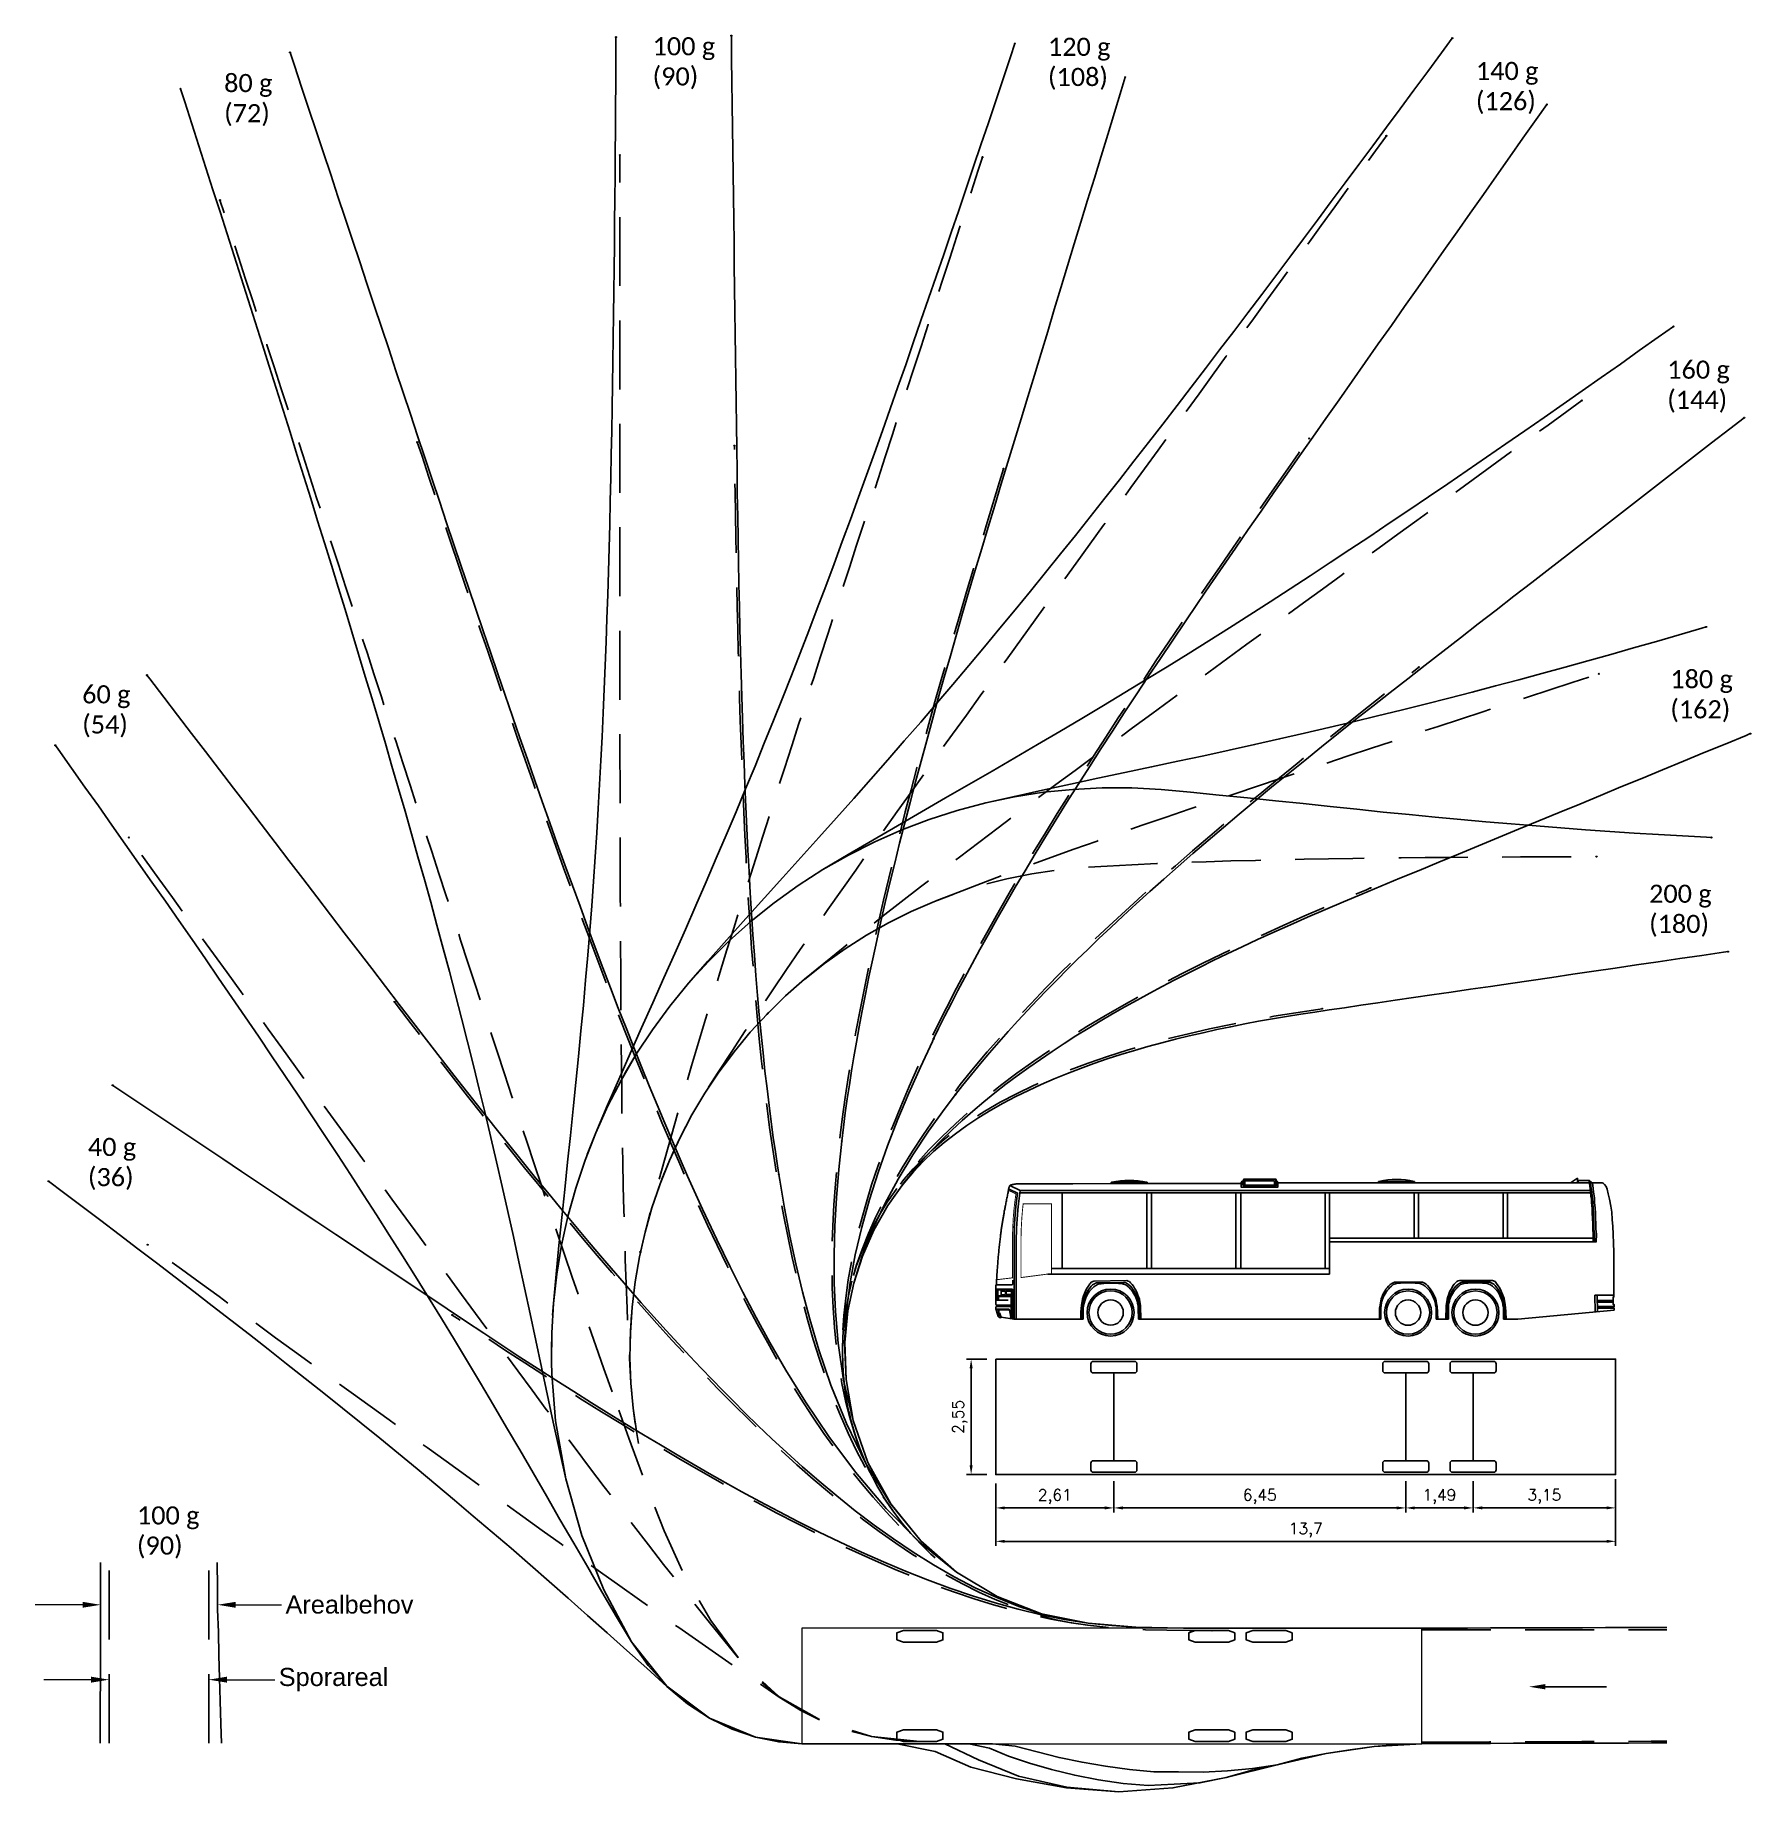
# Model space of a CAD drawing. Header units: millimetres. Extents: x -36.1 to 1.9, y -1.1 to 37.7.
import ezdxf
from ezdxf import colors
from ezdxf.entities.mleader import LeaderData, LeaderLine
from ezdxf.math import Vec2, Vec3

# ---------------------------------------------------------------- set-up
doc = ezdxf.new("R2010")
doc.units = ezdxf.units.MM
doc.linetypes.add('DASHEDX2', pattern=[1.5, 1, -0.5])
doc.layers.add('Tekst', color=4, linetype='Continuous')
doc.styles.add('BT standard', font='sanss___.ttf')
doc.styles.add('Legend', font='CALIBRI.TTF')
doc.styles.get("Standard").update_dxf_attribs({"font": 'romans'})
doc.dimstyles.new('ISO-25', dxfattribs={"dimtxt": 2.5, "dimasz": 2.5, "dimexe": 1.25, "dimexo": 0.625, "dimtad": 1, "dimtxsty": 'Standard', "dimcen": 2.5, "dimadec": 0, "dimazin": 0, "dimtfac": 1, "dimtmove": 0, "dimatfit": 3, "dimfxl": 1, "dimarcsym": 0})

# ---------------------------------------------------------------- blocks, each defined once
blk = doc.blocks.new('*U3353')
at = {"color": 2, "lineweight": 0}
blk.add_circle((0, 0), 0.0127, dxfattribs=at)
blk = doc.blocks.new('*U3354')
at = {"color": 2, "lineweight": 0}
blk.add_circle((0, 0), 0.0127, dxfattribs=at)
blk = doc.blocks.new('*U3355')
at = {"color": 2, "lineweight": 0}
blk.add_circle((0, 0), 0.0127, dxfattribs=at)
blk = doc.blocks.new('*U3356')
at = {"color": 1, "lineweight": 0}
blk.add_circle((0, 0), 0.0127, dxfattribs=at)
blk = doc.blocks.new('*U3357')
at = {"color": 1, "lineweight": 0}
blk.add_circle((0, 0), 0.0127, dxfattribs=at)
blk = doc.blocks.new('*U3358')
at = {"color": 2, "lineweight": 0}
blk.add_circle((0, 0), 0.0127, dxfattribs=at)
blk = doc.blocks.new('*U3359')
at = {"color": 2, "lineweight": 0}
blk.add_circle((0, 0), 0.0127, dxfattribs=at)
blk = doc.blocks.new('*U3360')
at = {"color": 2, "lineweight": 0}
blk.add_circle((0, 0), 0.0127, dxfattribs=at)
blk = doc.blocks.new('*U3361')
at = {"color": 1, "lineweight": 0}
blk.add_circle((0, 0), 0.0127, dxfattribs=at)
blk = doc.blocks.new('*U3362')
at = {"color": 1, "lineweight": 0}
blk.add_circle((0, 0), 0.0127, dxfattribs=at)
blk = doc.blocks.new('*U3363')
at = {"color": 2, "lineweight": 0}
blk.add_circle((0, 0), 0.0127, dxfattribs=at)
blk = doc.blocks.new('*U3364')
at = {"color": 2, "lineweight": 0}
blk.add_circle((0, 0), 0.0127, dxfattribs=at)
blk = doc.blocks.new('*U3365')
at = {"color": 2, "lineweight": 0}
blk.add_circle((0, 0), 0.0127, dxfattribs=at)
blk = doc.blocks.new('*U3366')
at = {"color": 1, "lineweight": 0}
blk.add_circle((0, 0), 0.0127, dxfattribs=at)
blk = doc.blocks.new('*U3367')
at = {"color": 1, "lineweight": 0}
blk.add_circle((0, 0), 0.0127, dxfattribs=at)
blk = doc.blocks.new('*U3368')
at = {"color": 2, "lineweight": 0}
blk.add_circle((0, 0), 0.0127, dxfattribs=at)
blk = doc.blocks.new('*U3369')
at = {"color": 1, "lineweight": 0}
blk.add_circle((0, 0), 0.0127, dxfattribs=at)
blk = doc.blocks.new('*U3370')
at = {"color": 2, "lineweight": 0}
blk.add_circle((0, 0), 0.0127, dxfattribs=at)
blk = doc.blocks.new('*U3371')
at = {"color": 2, "lineweight": 0}
blk.add_circle((0, 0), 0.0127, dxfattribs=at)
blk = doc.blocks.new('*U3372')
at = {"color": 1, "lineweight": 0}
blk.add_circle((0, 0), 0.0127, dxfattribs=at)
blk = doc.blocks.new('*U3373')
at = {"color": 1, "lineweight": 0}
blk.add_circle((0, 0), 0.0127, dxfattribs=at)
blk = doc.blocks.new('*U3374')
at = {"color": 1, "lineweight": 0}
blk.add_circle((0, 0), 0.0127, dxfattribs=at)
blk = doc.blocks.new('*U3375')
at = {"color": 2, "lineweight": 0}
blk.add_circle((0, 0), 0.0127, dxfattribs=at)
blk = doc.blocks.new('*U3376')
at = {"color": 1, "lineweight": 0}
blk.add_circle((0, 0), 0.0127, dxfattribs=at)
blk = doc.blocks.new('*U3377')
at = {"color": 2, "lineweight": 0}
blk.add_circle((0, 0), 0.0127, dxfattribs=at)
blk = doc.blocks.new('*U3378')
at = {"color": 2, "lineweight": 0}
blk.add_circle((0, 0), 0.0127, dxfattribs=at)
blk = doc.blocks.new('*U3379')
at = {"color": 1, "lineweight": 0}
blk.add_circle((0, 0), 0.0127, dxfattribs=at)
blk = doc.blocks.new('*U3380')
at = {"color": 1, "lineweight": 0}
blk.add_circle((0, 0), 0.0127, dxfattribs=at)
blk = doc.blocks.new('*U3381')
at = {"color": 1, "lineweight": 0}
blk.add_circle((0, 0), 0.0127, dxfattribs=at)
blk = doc.blocks.new('*U3382')
at = {"color": 2, "lineweight": 0}
blk.add_circle((0, 0), 0.0127, dxfattribs=at)
blk = doc.blocks.new('*U3383')
at = {"color": 1, "lineweight": 0}
blk.add_circle((0, 0), 0.0127, dxfattribs=at)
blk = doc.blocks.new('*U3384')
at = {"color": 2, "lineweight": 0}
blk.add_circle((0, 0), 0.0127, dxfattribs=at)
blk = doc.blocks.new('*U3385')
at = {"color": 2, "lineweight": 0}
blk.add_circle((0, 0), 0.0127, dxfattribs=at)
blk = doc.blocks.new('*U3386')
at = {"color": 1, "lineweight": 0}
blk.add_circle((0, 0), 0.0127, dxfattribs=at)
blk = doc.blocks.new('*U3387')
at = {"color": 1, "lineweight": 0}
blk.add_circle((0, 0), 0.0127, dxfattribs=at)
blk = doc.blocks.new('*U3388')
at = {"color": 1, "lineweight": 0}
blk.add_circle((0, 0), 0.0127, dxfattribs=at)
blk = doc.blocks.new('*U3389')
at = {"color": 2, "lineweight": 0}
blk.add_circle((0, 0), 0.0127, dxfattribs=at)
blk = doc.blocks.new('*U3390')
at = {"color": 2, "lineweight": 0}
blk.add_circle((0, 0), 0.0127, dxfattribs=at)
blk = doc.blocks.new('*U3391')
at = {"color": 1, "lineweight": 0}
blk.add_circle((0, 0), 0.0127, dxfattribs=at)
blk = doc.blocks.new('*U3392')
at = {"color": 2, "lineweight": 0}
blk.add_circle((0, 0), 0.0127, dxfattribs=at)
blk = doc.blocks.new('*U3393')
at = {"color": 2, "lineweight": 0}
blk.add_circle((0, 0), 0.0127, dxfattribs=at)
blk = doc.blocks.new('*U3394')
at = {"color": 2, "lineweight": 0}
blk.add_circle((0, 0), 0.0127, dxfattribs=at)
blk = doc.blocks.new('*U3395')
at = {"color": 1, "lineweight": 0}
blk.add_circle((0, 0), 0.0127, dxfattribs=at)
blk = doc.blocks.new('*U3396')
at = {"color": 1, "lineweight": 0}
blk.add_circle((0, 0), 0.0127, dxfattribs=at)
blk = doc.blocks.new('*U3397')
at = {"color": 1, "lineweight": 0}
blk.add_circle((0, 0), 0.0127, dxfattribs=at)
blk = doc.blocks.new('*U3398')
at = {"color": 2, "lineweight": 0}
blk.add_circle((0, 0), 0.0127, dxfattribs=at)
blk = doc.blocks.new('*U3399')
at = {"color": 2, "lineweight": 0}
blk.add_circle((0, 0), 0.0127, dxfattribs=at)
blk = doc.blocks.new('*U3400')
at = {"color": 2, "lineweight": 0}
blk.add_circle((0, 0), 0.0127, dxfattribs=at)
blk = doc.blocks.new('*U3401')
at = {"color": 1, "lineweight": 0}
blk.add_circle((0, 0), 0.0127, dxfattribs=at)
blk = doc.blocks.new('*U3402')
at = {"color": 1, "lineweight": 0}
blk.add_circle((0, 0), 0.0127, dxfattribs=at)
blk = doc.blocks.new('*U3403')
at = {"color": 2, "lineweight": 0}
blk.add_circle((0, 0), 0.0127, dxfattribs=at)
blk = doc.blocks.new('*U3404')
at = {"color": 2, "lineweight": 0}
blk.add_circle((0, 0), 0.0127, dxfattribs=at)
blk = doc.blocks.new('*U3405')
at = {"color": 2, "lineweight": 0}
blk.add_circle((0, 0), 0.0127, dxfattribs=at)
blk = doc.blocks.new('*U3406')
at = {"color": 1, "lineweight": 0}
blk.add_circle((0, 0), 0.0127, dxfattribs=at)
blk = doc.blocks.new('*U3407')
at = {"color": 1, "lineweight": 0}
blk.add_circle((0, 0), 0.0127, dxfattribs=at)
blk = doc.blocks.new('*D3345')
at = {"color": 0, "lineweight": -2, "transparency": 16777216}
for p, q in [((2.61, -0.15), (2.61, -0.838)), ((9.06, -0.15), (9.06, -0.838)), ((2.81, -0.738), (8.86, -0.738))]:
    blk.add_line(p, q, dxfattribs=at)
at = {"color": 0, "transparency": 16777216}
for points in [[(2.81, -0.705), (2.81, -0.772), (2.61, -0.738)], [(8.86, -0.705), (8.86, -0.772), (9.06, -0.738)]]:
    blk.add_solid(points, dxfattribs=at)
at = {"layer": 'Defpoints', "color": 0, "transparency": 16777216}
for p in [(2.61, 0.05), (9.06, 0.05), (9.06, -0.738)]:
    blk.add_point(p, dxfattribs=at)
at = {"color": 0, "transparency": 16777216, "insert": (5.835, -0.489), "char_height": 0.25, "attachment_point": 5}
blk.add_mtext('6,45', dxfattribs=at)
blk = doc.blocks.new('*D3346')
at = {"color": 0, "lineweight": -2, "transparency": 16777216}
for p, q in [((0, -0.2), (0, -1.577)), ((13.7, -0.2), (13.7, -1.577)), ((0.2, -1.477), (13.5, -1.477))]:
    blk.add_line(p, q, dxfattribs=at)
at = {"color": 0, "transparency": 16777216}
for points in [[(0.2, -1.443), (0.2, -1.51), (0, -1.477)], [(13.5, -1.443), (13.5, -1.51), (13.7, -1.477)]]:
    blk.add_solid(points, dxfattribs=at)
at = {"layer": 'Defpoints', "color": 0, "transparency": 16777216}
for p in [(0, 0), (13.7, 0), (13.7, -1.477)]:
    blk.add_point(p, dxfattribs=at)
at = {"color": 0, "transparency": 16777216, "insert": (6.85, -1.228), "char_height": 0.25, "attachment_point": 5}
blk.add_mtext('13,7', dxfattribs=at)
blk = doc.blocks.new('*D3347')
at = {"color": 0, "lineweight": -2, "transparency": 16777216}
for p, q in [((0, -0.2), (0, -0.838)), ((2.61, -0.15), (2.61, -0.838)), ((0.2, -0.738), (2.41, -0.738))]:
    blk.add_line(p, q, dxfattribs=at)
at = {"color": 0, "transparency": 16777216}
for points in [[(0.2, -0.705), (0.2, -0.772), (0, -0.738)], [(2.41, -0.705), (2.41, -0.772), (2.61, -0.738)]]:
    blk.add_solid(points, dxfattribs=at)
at = {"layer": 'Defpoints', "color": 0, "transparency": 16777216}
for p in [(0, 0), (2.61, 0.05), (2.61, -0.738)]:
    blk.add_point(p, dxfattribs=at)
at = {"color": 0, "transparency": 16777216, "insert": (1.305, -0.489), "char_height": 0.25, "attachment_point": 5}
blk.add_mtext('2,61', dxfattribs=at)
blk = doc.blocks.new('*D3348')
at = {"color": 0, "lineweight": -2, "transparency": 16777216}
for p, q in [((-0.2, 2.55), (-0.644, 2.55)), ((-0.544, 2.35), (-0.544, 0.2)), ((-0.2, 0), (-0.644, 0))]:
    blk.add_line(p, q, dxfattribs=at)
at = {"color": 0, "transparency": 16777216}
for points in [[(-0.577, 2.35), (-0.511, 2.35), (-0.544, 2.55)], [(-0.577, 0.2), (-0.511, 0.2), (-0.544, 0)]]:
    blk.add_solid(points, dxfattribs=at)
at = {"layer": 'Defpoints', "color": 0, "transparency": 16777216}
for p in [(0, 2.55), (-0.544, 0), (0, 0)]:
    blk.add_point(p, dxfattribs=at)
at = {"color": 0, "transparency": 16777216, "insert": (-0.793, 1.275), "char_height": 0.25, "attachment_point": 5, "rotation": 90}
blk.add_mtext('2,55', dxfattribs=at)
blk = doc.blocks.new('*D3349')
at = {"color": 0, "lineweight": -2, "transparency": 16777216}
for p, q in [((9.06, -0.15), (9.06, -0.838)), ((10.55, -0.15), (10.55, -0.838)), ((9.26, -0.738), (10.35, -0.738))]:
    blk.add_line(p, q, dxfattribs=at)
at = {"color": 0, "transparency": 16777216}
for points in [[(9.26, -0.705), (9.26, -0.772), (9.06, -0.738)], [(10.35, -0.705), (10.35, -0.772), (10.55, -0.738)]]:
    blk.add_solid(points, dxfattribs=at)
at = {"layer": 'Defpoints', "color": 0, "transparency": 16777216}
for p in [(9.06, 0.05), (10.55, 0.05), (10.55, -0.738)]:
    blk.add_point(p, dxfattribs=at)
at = {"color": 0, "transparency": 16777216, "insert": (9.805, -0.489), "char_height": 0.25, "attachment_point": 5}
blk.add_mtext('1,49', dxfattribs=at)
blk = doc.blocks.new('*D3350')
at = {"color": 0, "lineweight": -2, "transparency": 16777216}
for p, q in [((10.55, -0.15), (10.55, -0.837)), ((13.7, -0.1), (13.7, -0.837)), ((10.75, -0.737), (13.5, -0.737))]:
    blk.add_line(p, q, dxfattribs=at)
at = {"color": 0, "transparency": 16777216}
for points in [[(10.75, -0.704), (10.75, -0.77), (10.55, -0.737)], [(13.5, -0.704), (13.5, -0.77), (13.7, -0.737)]]:
    blk.add_solid(points, dxfattribs=at)
at = {"layer": 'Defpoints', "color": 0, "transparency": 16777216}
for p in [(10.55, 0.05), (13.7, 0.1), (13.7, -0.737)]:
    blk.add_point(p, dxfattribs=at)
at = {"color": 0, "transparency": 16777216, "insert": (12.125, -0.488), "char_height": 0.25, "attachment_point": 5}
blk.add_mtext('3,15', dxfattribs=at)
blk = doc.blocks.new('A$C2AA800D6')
for p, q in [((12.099, 6.224), (11.239, 6.224)), ((0, 2.55), (0, 0)), ((2.102, 2.45), (2.102, 2.296)), ((3.068, 2.5), (2.152, 2.5)), ((3.118, 2.45), (3.118, 2.296)), ((9.228, 2.55), (8.212, 2.55)), ((8.552, 2.45), (8.552, 2.296)), ((9.518, 2.5), (8.602, 2.5)), ((9.568, 2.45), (9.568, 2.296)), ((10.042, 2.45), (10.042, 2.296)), ((11.018, 2.5), (10.102, 2.5)), ((11.058, 2.45), (11.058, 2.296)), ((3.068, 2.246), (2.152, 2.246)), ((2.61, 2.246), (2.61, 0.304)), ((9.518, 2.246), (8.602, 2.246)), ((9.06, 2.246), (9.06, 0.304)), ((11.008, 2.246), (10.092, 2.246)), ((10.55, 2.246), (10.55, 0.304)), ((2.102, 0.254), (2.102, 0.1)), ((3.068, 0.304), (2.152, 0.304)), ((3.068, 0.05), (2.152, 0.05)), ((3.118, 0.254), (3.118, 0.1)), ((8.552, 0.254), (8.552, 0.1)), ((9.518, 0.304), (8.602, 0.304)), ((9.518, 0.05), (8.602, 0.05)), ((9.568, 0.254), (9.568, 0.1)), ((10.042, 0.254), (10.042, 0.1)), ((11.008, 0.304), (10.092, 0.304)), ((11.008, 0.05), (10.092, 0.05)), ((11.058, 0.254), (11.058, 0.1))]:
    blk.add_line(p, q)
at = {"linetype": 'Continuous', "const_width": 0.02}
blk.add_lwpolyline([(0.281, 6.28), (0.445, 6.201), (0.417, 5.992), (0.402, 5.855), (0.393, 5.747), (0.385, 5.653), (0.38, 5.544), (0.374, 5.442), (0.372, 5.35), (0.369, 5.252), (0.368, 5.126), (0.369, 4.347), (0.008, 4.304)], dxfattribs=at)
at = {"linetype": 'Continuous'}
for points in [[(5.425, 6.429), (3.802, 6.429), (2.58, 6.429), (1.701, 6.428), (1.109, 6.427), (0.746, 6.427), (0.555, 6.426), (0.479, 6.425), (0.461, 6.424), (0.453, 6.423), (0.446, 6.422), (0.44, 6.421), (0.434, 6.42), (0.428, 6.419), (0.422, 6.418), (0.417, 6.417), (0.412, 6.417), (0.407, 6.416), (0.402, 6.415), (0.397, 6.414), (0.392, 6.413), (0.387, 6.412), (0.382, 6.411), (0.377, 6.41), (0.373, 6.409), (0.368, 6.408), (0.364, 6.407), (0.359, 6.406), (0.355, 6.405), (0.351, 6.404), (0.348, 6.403), (0.344, 6.402), (0.34, 6.401), (0.337, 6.4), (0.334, 6.399), (0.331, 6.398), (0.328, 6.397), (0.325, 6.396), (0.323, 6.394), (0.32, 6.393), (0.317, 6.391), (0.315, 6.39), (0.312, 6.388), (0.31, 6.385), (0.307, 6.381), (0.304, 6.375), (0.302, 6.368), (0.299, 6.359), (0.295, 6.348), (0.292, 6.334), (0.288, 6.318), (0.284, 6.299), (0.28, 6.279), (0.275, 6.257), (0.271, 6.234), (0.266, 6.21), (0.261, 6.184), (0.256, 6.158), (0.251, 6.132), (0.245, 6.105), (0.24, 6.078), (0.235, 6.051), (0.23, 6.025), (0.224, 5.999), (0.219, 5.974), (0.214, 5.949), (0.21, 5.926), (0.205, 5.903), (0.201, 5.881), (0.197, 5.86), (0.193, 5.839), (0.189, 5.818), (0.185, 5.797), (0.182, 5.777), (0.178, 5.757), (0.175, 5.737), (0.171, 5.716), (0.168, 5.696), (0.164, 5.676), (0.161, 5.655), (0.157, 5.634), (0.153, 5.613), (0.15, 5.592), (0.146, 5.57), (0.142, 5.548), (0.139, 5.526), (0.135, 5.504), (0.131, 5.482), (0.128, 5.46), (0.125, 5.437), (0.122, 5.415), (0.118, 5.392), (0.116, 5.369), (0.113, 5.346), (0.11, 5.322), (0.107, 5.297), (0.104, 5.271), (0.101, 5.244), (0.098, 5.216), (0.095, 5.188), (0.091, 5.158), (0.088, 5.128), (0.085, 5.098), (0.082, 5.067), (0.078, 5.035), (0.075, 5.003), (0.071, 4.972), (0.068, 4.94), (0.065, 4.908), (0.062, 4.877), (0.058, 4.846), (0.056, 4.816), (0.053, 4.786), (0.05, 4.758), (0.048, 4.73), (0.046, 4.702), (0.044, 4.675), (0.042, 4.647), (0.04, 4.619), (0.037, 4.59), (0.035, 4.559), (0.033, 4.528), (0.031, 4.495), (0.029, 4.462), (0.027, 4.429), (0.024, 4.397), (0.022, 4.365), (0.021, 4.336), (0.019, 4.309)], [(0.405, 3.433), (0.403, 5.125), (0.404, 5.251), (0.407, 5.349), (0.409, 5.441), (0.415, 5.543), (0.42, 5.65), (0.428, 5.744), (0.437, 5.851), (0.451, 5.988), (0.483, 6.219), (0.295, 6.309)], [(0.542, 6.278), (0.313, 6.388)], [(0.454, 4.431), (0.454, 5.125), (0.454, 5.25), (0.457, 5.348), (0.46, 5.439), (0.466, 5.54), (0.471, 5.647), (0.478, 5.74), (0.487, 5.847), (0.501, 5.982), (0.542, 6.278)], [(0.534, 6.224), (11.239, 6.224)], [(0.542, 6.278), (13.139, 6.278)], [(1.464, 4.554), (1.464, 6.224)], [(3.341, 4.554), (3.341, 6.224)], [(3.44, 4.554), (3.44, 6.224)], [(5.309, 4.554), (5.309, 6.224)], [(5.416, 4.554), (5.416, 6.224)], [(5.465, 6.483), (5.451, 6.429), (5.462, 6.397), (5.486, 6.37)], [(5.486, 6.53), (5.486, 6.37), (6.189, 6.37)], [(6.189, 6.53), (6.189, 6.371)], [(6.201, 6.486), (6.215, 6.429), (6.212, 6.395), (6.189, 6.371)], [(9.452, 6.449), (6.234, 6.45)], [(7.281, 4.554), (7.281, 6.224)], [(7.379, 4.431), (7.379, 6.224)], [(9.246, 5.222), (9.246, 6.224)], [(9.344, 5.222), (9.344, 6.224)], [(13.171, 6.449), (9.452, 6.449)], [(11.211, 5.222), (11.211, 6.224)], [(11.309, 5.222), (11.309, 6.224)], [(12.099, 6.224), (13.146, 6.224)], [(12.856, 6.449), (12.856, 6.549), (12.704, 6.449)], [(13.172, 6.449), (13.118, 6.498), (12.868, 6.498), (12.868, 6.449)], [(13.118, 6.498), (13.118, 6.449)], [(13.202, 5.146), (13.206, 5.308), (13.195, 5.42), (13.194, 5.54), (13.187, 5.664), (13.184, 5.772), (13.179, 5.881), (13.166, 6.009), (13.164, 6.098), (13.154, 6.149), (13.145, 6.238), (13.135, 6.313), (13.121, 6.442)], [(13.229, 5.146), (13.233, 5.309), (13.221, 5.421), (13.22, 5.541), (13.214, 5.665), (13.21, 5.773), (13.205, 5.883), (13.193, 6.011), (13.19, 6.1), (13.18, 6.153), (13.171, 6.241), (13.161, 6.316), (13.147, 6.444)], [(13.666, 3.631), (13.664, 3.677), (13.316, 3.674), (13.316, 3.713), (13.67, 3.712), (13.67, 3.754), (13.643, 3.758), (13.643, 3.92), (13.663, 3.926), (13.663, 3.991), (13.659, 4.924), (13.653, 5.103), (13.646, 5.314), (13.641, 5.483), (13.626, 5.639), (13.612, 5.795), (13.591, 5.933), (13.561, 6.088), (13.534, 6.207), (13.513, 6.307), (13.487, 6.368), (13.456, 6.408), (13.422, 6.438), (13.399, 6.447), (13.362, 6.448), (13.171, 6.449)], [(13.272, 5.146), (13.276, 5.311), (13.265, 5.423), (13.264, 5.542), (13.257, 5.667), (13.254, 5.775), (13.249, 5.886), (13.236, 6.013), (13.234, 6.105), (13.223, 6.16), (13.214, 6.246), (13.204, 6.321), (13.191, 6.449)], [(7.379, 5.222), (13.204, 5.222)], [(7.379, 5.146), (13.275, 5.146)], [(0.019, 4.309), (0.013, 4.195)], [(0.454, 3.433), (0.454, 4.431)], [(1.153, 4.431), (7.379, 4.431)], [(1.232, 4.554), (7.379, 4.554)], [(1.878, 3.433), (1.878, 3.579), (1.884, 3.675), (1.9, 3.785), (1.915, 3.875), (1.938, 3.951), (1.975, 4.037), (2.007, 4.107), (2.041, 4.158), (2.079, 4.211), (2.092, 4.232), (2.11, 4.25), (2.167, 4.275), (2.893, 4.286), (2.926, 4.277), (2.954, 4.264), (2.979, 4.238), (3.013, 4.202), (3.042, 4.165), (3.065, 4.121), (3.093, 4.076), (3.117, 4.033), (3.136, 3.985), (3.158, 3.926), (3.173, 3.873), (3.183, 3.819), (3.192, 3.78), (3.196, 3.734), (3.2, 3.672), (3.201, 3.609), (3.203, 3.551), (3.204, 3.433)], [(11.277, 3.433), (11.274, 3.595), (11.267, 3.692), (11.25, 3.801), (11.234, 3.891), (11.21, 3.967), (11.172, 4.052), (11.139, 4.122), (11.104, 4.172), (11.066, 4.225), (11.052, 4.245), (11.034, 4.264), (10.977, 4.288), (10.251, 4.29), (10.218, 4.281), (10.19, 4.267), (10.165, 4.241), (10.132, 4.204), (10.103, 4.167), (10.081, 4.122), (10.053, 4.077), (10.03, 4.034), (10.011, 3.985), (9.99, 3.927), (9.976, 3.873), (9.967, 3.819), (9.958, 3.78), (9.954, 3.734), (9.952, 3.672), (9.952, 3.609), (9.95, 3.551), (9.95, 3.433)], [(0.116, 4.08), (0.116, 3.951)], [(0.339, 3.444), (0.339, 3.936)], [(0.351, 3.442), (0.351, 3.936)], [(0.364, 3.439), (0.364, 3.936)], [(0.379, 3.437), (0.379, 3.936)], [(1.933, 3.433), (1.93, 3.594), (1.931, 3.67), (1.942, 3.733), (1.952, 3.79), (1.965, 3.836), (1.982, 3.882), (2.008, 3.945), (2.039, 4.005), (2.074, 4.052), (2.113, 4.098), (2.164, 4.149), (2.209, 4.178), (2.264, 4.204), (2.327, 4.217), (2.387, 4.222), (2.451, 4.226), (2.506, 4.23), (2.592, 4.23), (2.654, 4.231), (2.71, 4.225), (2.763, 4.221), (2.82, 4.21), (2.872, 4.192), (2.912, 4.16), (2.946, 4.133), (2.97, 4.103), (2.999, 4.071), (3.025, 4.043), (3.054, 3.995), (3.076, 3.955), (3.099, 3.912), (3.111, 3.875), (3.123, 3.828), (3.134, 3.786), (3.145, 3.739), (3.148, 3.68), (3.151, 3.432)], [(9.731, 3.433), (9.733, 3.61), (9.731, 3.686), (9.719, 3.749), (9.708, 3.806), (9.694, 3.852), (9.676, 3.897), (9.65, 3.96), (9.618, 4.02), (9.583, 4.067), (9.543, 4.112), (9.491, 4.162), (9.446, 4.191), (9.391, 4.216), (9.328, 4.228), (9.267, 4.232), (9.204, 4.235), (9.148, 4.239), (9.062, 4.238), (9.001, 4.237), (8.945, 4.231), (8.891, 4.226), (8.835, 4.214), (8.783, 4.196), (8.744, 4.164), (8.71, 4.136), (8.686, 4.106), (8.657, 4.074), (8.632, 4.045), (8.603, 3.997), (8.582, 3.957), (8.56, 3.913), (8.548, 3.876), (8.536, 3.829), (8.526, 3.787), (8.516, 3.74), (8.513, 3.68), (8.513, 3.433)], [(11.221, 3.433), (11.223, 3.61), (11.221, 3.686), (11.209, 3.749), (11.198, 3.806), (11.184, 3.852), (11.166, 3.897), (11.14, 3.96), (11.108, 4.02), (11.073, 4.067), (11.033, 4.112), (10.981, 4.162), (10.936, 4.191), (10.881, 4.216), (10.818, 4.228), (10.757, 4.232), (10.694, 4.235), (10.638, 4.239), (10.552, 4.238), (10.491, 4.237), (10.435, 4.231), (10.381, 4.226), (10.325, 4.214), (10.273, 4.196), (10.234, 4.164), (10.2, 4.136), (10.176, 4.106), (10.147, 4.074), (10.122, 4.045), (10.093, 3.997), (10.072, 3.957), (10.05, 3.913), (10.038, 3.876), (10.026, 3.829), (10.016, 3.787), (10.006, 3.74), (10.003, 3.68), (10.003, 3.433)], [(13.663, 3.963), (13.242, 3.962)], [(13.242, 3.962), (13.248, 3.592)], [(13.293, 3.963), (13.299, 3.597)], [(0.008, 3.638), (0.053, 3.496), (0.069, 3.491), (0.071, 3.618), (0.058, 3.611), (0.069, 3.491), (0.078, 3.472), (0.111, 3.466), (0.119, 3.481), (0.082, 3.577)], [(0.013, 3.746), (0.013, 3.712)], [(13.666, 3.631), (11.539, 3.433)], [(0.119, 3.481), (0.405, 3.433), (1.933, 3.433)], [(3.151, 3.432), (8.513, 3.433)], [(9.731, 3.433), (9.912, 3.433)], [(9.862, 3.433), (10.003, 3.433)], [(11.221, 3.433), (11.539, 3.433)]]:
    blk.add_lwpolyline(points, dxfattribs=at)
for points in [[(3.349, 6.429), (3.349, 6.449, 0.414214), (3.339, 6.459), (2.561, 6.459, 0.414214), (2.551, 6.449), (2.551, 6.429)], [(2.561, 6.459, -0.10736), (3.34, 6.459, -0.10736)], [(9.257, 6.449), (9.257, 6.469, 0.414214), (9.247, 6.479), (8.469, 6.479, 0.414214), (8.459, 6.469), (8.459, 6.449)], [(8.469, 6.479, -0.10736), (9.248, 6.479, -0.10736)], [(0.379, 4.295), (0.379, 4.215, -0.414214), (0.359, 4.195), (0.016, 4.195, 0.414214), (0, 4.179), (0, 4.095), (0.359, 4.095, -0.414214), (0.379, 4.075), (0.379, 3.936), (0.06, 3.936)], [(0.06, 3.868), (0, 3.868), (0, 4.08), (0.344, 4.08, -0.414214), (0.364, 4.06), (0.364, 3.951), (0.06, 3.951), (0.06, 3.856)], [(0.116, 4.054), (0.2, 4.054, -0.414214), (0.216, 4.038), (0.216, 3.99, -0.414214), (0.2, 3.974), (0.116, 3.974)], [(1.897, 3.433), (1.898, 3.568), (1.902, 3.616), (1.905, 3.661), (1.908, 3.705), (1.92, 3.761), (1.928, 3.821), (1.942, 3.871), (1.962, 3.925), (1.982, 3.969), (2.013, 4.024), (2.037, 4.066), (2.076, 4.122), (2.11, 4.161), (2.14, 4.193), (2.179, 4.218, -0.142638), (2.243, 4.237), (2.824, 4.245, -0.14119), (2.888, 4.227), (2.936, 4.197), (2.974, 4.161), (3.004, 4.127), (3.032, 4.092), (3.059, 4.052), (3.08, 4.015), (3.1, 3.977), (3.119, 3.93), (3.139, 3.879), (3.151, 3.835), (3.16, 3.79), (3.169, 3.746), (3.175, 3.712), (3.18, 3.677), (3.183, 3.432)], [(9.767, 3.433), (9.765, 3.584), (9.76, 3.632), (9.757, 3.677), (9.753, 3.721), (9.74, 3.777), (9.731, 3.837), (9.716, 3.887), (9.697, 3.941), (9.676, 3.984), (9.644, 4.039), (9.619, 4.081), (9.58, 4.136), (9.545, 4.175), (9.514, 4.206), (9.476, 4.231, 0.142638), (9.411, 4.249), (8.831, 4.249, 0.14119), (8.767, 4.231), (8.719, 4.201), (8.681, 4.163), (8.652, 4.129), (8.624, 4.094), (8.598, 4.054), (8.577, 4.017), (8.558, 3.979), (8.539, 3.931), (8.52, 3.88), (8.508, 3.836), (8.5, 3.791), (8.492, 3.746), (8.486, 3.713), (8.481, 3.677), (8.481, 3.433)], [(11.257, 3.433), (11.255, 3.584), (11.25, 3.632), (11.247, 3.677), (11.243, 3.721), (11.23, 3.777), (11.221, 3.837), (11.206, 3.887), (11.187, 3.941), (11.166, 3.984), (11.134, 4.039), (11.109, 4.081), (11.07, 4.136), (11.035, 4.175), (11.004, 4.206), (10.966, 4.231, 0.142638), (10.901, 4.249), (10.321, 4.249, 0.14119), (10.257, 4.231), (10.209, 4.201), (10.171, 4.163), (10.142, 4.129), (10.114, 4.094), (10.088, 4.054), (10.067, 4.017), (10.048, 3.979), (10.029, 3.931), (10.01, 3.88), (9.998, 3.836), (9.99, 3.791), (9.982, 3.746), (9.976, 3.713), (9.971, 3.677), (9.971, 3.433)], [(0.276, 3.856), (0, 3.856), (0, 3.766, 0.414214), (0.02, 3.746), (0.339, 3.746)], [(0.302, 3.638), (0.008, 3.638), (0, 3.652), (0, 3.692, -0.414214), (0.02, 3.712), (0.339, 3.712)], [(0, 3.652), (0.283, 3.652, -0.359834), (0.303, 3.636), (0.339, 3.444)]]:
    blk.add_lwpolyline(points, format="xyb", dxfattribs=at)
for points in [[(5.424, 6.451), (5.443, 6.482), (5.465, 6.483), (5.486, 6.53), (6.189, 6.53), (6.201, 6.486), (6.219, 6.486), (6.234, 6.45), (6.234, 6.352), (5.425, 6.35)], [(6.163, 6.494), (6.163, 6.394), (5.505, 6.394), (5.505, 6.494)], [(13.629, 3.811), (13.314, 3.811), (13.314, 3.846), (13.627, 3.846)]]:
    blk.add_lwpolyline(points, close=True, dxfattribs=at)
at = {"linetype": 'Continuous', "const_width": 0.02}
blk.add_lwpolyline([(0.558, 4.353), (1.232, 4.441), (1.232, 5.982), (0.606, 5.982), (0.604, 5.969), (0.59, 5.837), (0.581, 5.731), (0.574, 5.641), (0.569, 5.534), (0.563, 5.434), (0.561, 5.345), (0.558, 5.249), (0.557, 5.125)], close=True, dxfattribs=at)
at = {"linetype": 'Continuous'}
for points in [[(0.04, 4.059), (0.028, 4.058, 0.408459), (0.02, 4.05), (0.019, 3.901, 0.419828), (0.028, 3.892), (0.041, 3.893, 0.412935), (0.049, 3.901), (0.049, 4.05, 0.415657)], [(0.351, 4.039), (0.351, 3.991, -0.414214), (0.335, 3.975), (0.247, 3.975, -0.414214), (0.231, 3.991), (0.231, 4.039, -0.414214), (0.247, 4.055), (0.335, 4.055, -0.414214)]]:
    blk.add_lwpolyline(points, format="xyb", close=True, dxfattribs=at)
blk.add_lwpolyline([(0, 2.55), (13.7, 2.55), (13.7, 0), (0, 0)], close=True)
for centre, radius in [((2.538, 3.58), 0.519), ((2.538, 3.58), 0.479), ((9.111, 3.578), 0.519), ((9.111, 3.578), 0.479), ((10.601, 3.578), 0.519), ((10.601, 3.578), 0.479), ((2.538, 3.58), 0.28), ((9.111, 3.578), 0.28), ((10.601, 3.578), 0.28)]:
    blk.add_circle(centre, radius, dxfattribs=at)
for centre, start, end in [((2.152, 2.45), 90, 180), ((3.068, 2.45), 0, 90), ((8.602, 2.45), 90, 180), ((9.518, 2.45), 0, 90), ((10.092, 2.45), 90, 180), ((11.008, 2.45), 0, 90), ((2.152, 2.296), 180, 270), ((3.068, 2.296), 270, 0), ((8.602, 2.296), 180, 270), ((9.518, 2.296), 270, 0), ((10.092, 2.296), 180, 270), ((11.008, 2.296), 270, 0), ((2.152, 0.254), 90, 180), ((2.152, 0.1), 180, 270), ((3.068, 0.254), 0, 90), ((3.068, 0.1), 270, 0), ((8.602, 0.254), 90, 180), ((8.602, 0.1), 180, 270), ((9.518, 0.254), 0, 90), ((9.518, 0.1), 270, 0), ((10.092, 0.254), 90, 180), ((10.092, 0.1), 180, 270), ((11.008, 0.254), 0, 90), ((11.008, 0.1), 270, 0)]:
    blk.add_arc(centre, 0.05, start, end)
dim = blk.add_linear_dim(base=(-0.544, 0), p1=(0, 2.55), p2=(0, 0), angle=270, dimstyle='ISO-25', override={"dimtxt": 0.25, "dimasz": 0.2, "dimexe": 0.1, "dimexo": 0.2, "dimgap": 0.1})
dim.commit()
dim.dimension.update_dxf_attribs({"geometry": '*D3348', "text_midpoint": (-0.793, 1.275)})
for base, p1, p2, picture, middle in [((2.61, -0.738), (0, 0), (2.61, 0.05), '*D3347', (1.305, -0.489)), ((13.7, -1.477), (0, 0), (13.7, 0), '*D3346', (6.85, -1.228)), ((9.06, -0.738), (2.61, 0.05), (9.06, 0.05), '*D3345', (5.835, -0.489)), ((10.55, -0.738), (9.06, 0.05), (10.55, 0.05), '*D3349', (9.805, -0.489)), ((13.7, -0.737), (10.55, 0.05), (13.7, 0.1), '*D3350', (12.125, -0.488))]:
    dim = blk.add_linear_dim(base=base, p1=p1, p2=p2, dimstyle='ISO-25', override={"dimtxt": 0.25, "dimasz": 0.2, "dimexe": 0.1, "dimexo": 0.2, "dimgap": 0.1})
    dim.commit()
    dim.dimension.update_dxf_attribs({"geometry": picture, "text_midpoint": middle})
blk = doc.blocks.new('signatur')
at = {"color": 1, "linetype": 'Continuous', "ltscale": 1.524, "flags": 128}
for points in [[(875.573, 75.73), (875.575, 76.108), (875.577, 76.618), (875.579, 77.128), (875.58, 77.638), (875.582, 78.147), (875.583, 78.657), (875.584, 79.166), (875.585, 79.675), (875.585, 79.721)], [(878.256, 75.73), (878.244, 76.155), (878.23, 76.66), (878.215, 77.166), (878.2, 77.672), (878.186, 78.178), (878.171, 78.684), (878.164, 79.191), (878.162, 79.698), (878.162, 79.721)]]:
    blk.add_lwpolyline(points, dxfattribs=at)
at = {"color": 2, "linetype": 'DASHEDX2', "ltscale": 1.524, "flags": 128}
for points in [[(875.773, 75.73), (875.773, 75.732), (875.773, 76.241), (875.773, 76.751), (875.773, 77.26), (875.773, 77.766), (875.773, 78.275), (875.773, 78.784), (875.773, 79.293), (875.773, 79.721)], [(877.974, 75.73), (877.974, 75.732), (877.974, 76.241), (877.974, 76.751), (877.974, 77.26), (877.974, 77.766), (877.974, 78.275), (877.974, 78.784), (877.974, 79.293), (877.974, 79.721)]]:
    blk.add_lwpolyline(points, dxfattribs=at)
at = {"layer": 'Tekst', "insert": (876.387, 80.96), "char_height": 0.4, "attachment_point": 1, "style": 'Legend'}
blk.add_mtext_dynamic_manual_height_columns('100 g \\P(90)', width=2.42155, gutter_width=12.5, heights=[0], dxfattribs=at)
ml = blk.add_multileader_mtext('Standard')
ml.set_content('', color=256)
ml.set_leader_properties(lineweight=9)
ml.build(insert=Vec2(0, 0))
ml.multileader.update_dxf_attribs({"text_right_attachment_type": 6, "dogleg_length": 0.1, "arrow_head_size": 0.4})
ctx = ml.context
ctx.base_point, ctx.char_height, ctx.arrow_head_size, ctx.landing_gap_size, ctx.plane_origin = Vec3(874.047, 79.085), 0.6, 0.4, 0.09, Vec3(875.584, 78.785)
ctx.right_attachment, ctx.text_align_type = 6, 2
notes = []
notes.append((ctx, [(0, (1, 1, 0), (874.327, 78.785), (-1, 0), 0.1, [(0, [(875.584, 78.785)], 0, [])])]))
ctx.mtext.insert, ctx.mtext.alignment, ctx.mtext.flow_direction = Vec3(874.137, 79.385), 3, 5
ml = blk.add_multileader_mtext('Standard')
ml.set_content('Arealbehov', color=256, style='BT standard')
ml.set_leader_properties(lineweight=9)
ml.build(insert=Vec2(0, 0))
ml.multileader.update_dxf_attribs({"text_right_attachment_type": 6, "dogleg_length": 0.1, "arrow_head_size": 0.4})
ctx = ml.context
ctx.base_point, ctx.char_height, ctx.arrow_head_size, ctx.landing_gap_size, ctx.plane_origin = Vec3(879.581, 78.784), 0.4, 0.4, 0.09, Vec3(878.124, 78.784)
ctx.right_attachment = 6
notes.append((ctx, [(0, (1, 1, 0), (879.526, 78.784), (1, 0), 0.0548, [(0, [(878.169, 78.785)], 0, [])])]))
ctx.mtext.insert, ctx.mtext.flow_direction = Vec3(879.671, 78.991), 5
ml = blk.add_multileader_mtext('Standard')
ml.set_content('', color=256)
ml.set_leader_properties(lineweight=9)
ml.build(insert=Vec2(0, 0))
ml.multileader.update_dxf_attribs({"text_right_attachment_type": 6, "dogleg_length": 0.1, "arrow_head_size": 0.4})
ctx = ml.context
ctx.base_point, ctx.char_height, ctx.arrow_head_size, ctx.landing_gap_size, ctx.plane_origin = Vec3(874.237, 77.43), 0.6, 0.4, 0.09, Vec3(875.773, 77.13)
ctx.right_attachment, ctx.text_align_type = 6, 2
notes.append((ctx, [(0, (1, 1, 0), (874.517, 77.13), (-1, 0), 0.1, [(0, [(875.773, 77.13)], 0, [])])]))
ctx.mtext.insert, ctx.mtext.alignment, ctx.mtext.flow_direction = Vec3(874.327, 77.73), 3, 5
ml = blk.add_multileader_mtext('Standard')
ml.set_content('Sporareal', color=256, style='BT standard')
ml.set_leader_properties(lineweight=9)
ml.build(insert=Vec2(0, 0))
ml.multileader.update_dxf_attribs({"text_right_attachment_type": 6, "dogleg_length": 0.1, "arrow_head_size": 0.4})
ctx = ml.context
ctx.base_point, ctx.char_height, ctx.arrow_head_size, ctx.landing_gap_size, ctx.plane_origin = Vec3(879.431, 77.13), 0.4, 0.4, 0.09, Vec3(877.929, 77.13)
ctx.right_attachment = 6
notes.append((ctx, [(0, (1, 1, 0), (879.331, 77.13), (1, 0), 0.1, [(0, [(877.974, 77.13)], 0, [])])]))
ctx.mtext.insert, ctx.mtext.flow_direction = Vec3(879.521, 77.39), 5
for ctx, leaders in notes:
    for number, flags, end, landing, length, lines in leaders:
        leader = LeaderData()
        leader.index, (leader.has_last_leader_line, leader.has_dogleg_vector, leader.attachment_direction) = number, flags
        leader.last_leader_point, leader.dogleg_vector, leader.dogleg_length = Vec3(end), Vec3(landing), length
        for number, points, colour, breaks in lines:
            line = LeaderLine()
            line.index, line.vertices, line.color, line.breaks = number, Vec3.list(points), colors.encode_raw_color(colour), breaks
            leader.lines.append(line)
        ctx.leaders.append(leader)
blk = doc.blocks.new('BUS 13 B')
at = {"color": 1, "linetype": 'Continuous', "ltscale": 1.524, "flags": 128}
for points in [[(-24.653, 8.638), (-24.646, 9.028), (-24.607, 9.677), (-24.548, 10.321), (-24.486, 10.955), (-24.422, 11.578), (-24.359, 12.191), (-24.295, 12.795), (-24.232, 13.391), (-24.171, 13.978), (-24.112, 14.558), (-24.054, 15.132), (-23.999, 15.699), (-23.947, 16.261), (-23.897, 16.818), (-23.85, 17.37), (-23.805, 17.919), (-23.763, 18.463), (-23.724, 19.005), (-23.686, 19.543), (-23.652, 20.079), (-23.619, 20.612), (-23.589, 21.143), (-23.56, 21.672), (-23.534, 22.2), (-23.509, 22.726), (-23.486, 23.25), (-23.464, 23.773), (-23.444, 24.295), (-23.426, 24.815), (-23.409, 25.335), (-23.393, 25.854), (-23.378, 26.372), (-23.364, 26.889), (-23.351, 27.406), (-23.34, 27.922), (-23.329, 28.438), (-23.318, 28.953), (-23.309, 29.467), (-23.3, 29.981), (-23.292, 30.495), (-23.285, 31.008), (-23.278, 31.522), (-23.271, 32.034), (-23.265, 32.547), (-23.26, 33.059), (-23.255, 33.571), (-23.25, 34.083), (-23.246, 34.595), (-23.242, 35.106), (-23.238, 35.617), (-23.234, 36.128), (-23.231, 36.639), (-23.228, 37.15), (-23.226, 37.661)], [(-19.626, 12.527), (-19.656, 12.714), (-19.703, 13.025), (-19.749, 13.347), (-19.796, 13.689), (-19.843, 14.048), (-19.888, 14.423), (-19.933, 14.812), (-19.976, 15.214), (-20.018, 15.628), (-20.058, 16.052), (-20.096, 16.485), (-20.132, 16.925), (-20.166, 17.373), (-20.199, 17.828), (-20.229, 18.288), (-20.258, 18.753), (-20.285, 19.223), (-20.31, 19.696), (-20.334, 20.174), (-20.356, 20.654), (-20.376, 21.137), (-20.396, 21.623), (-20.413, 22.111), (-20.43, 22.601), (-20.446, 23.093), (-20.46, 23.586), (-20.473, 24.081), (-20.486, 24.577), (-20.497, 25.075), (-20.508, 25.573), (-20.518, 26.073), (-20.527, 26.573), (-20.536, 27.074), (-20.544, 27.576), (-20.551, 28.078), (-20.558, 28.582), (-20.564, 29.085), (-20.571, 29.589), (-20.577, 30.094), (-20.584, 30.599), (-20.59, 31.104), (-20.597, 31.609), (-20.603, 32.115), (-20.61, 32.621), (-20.617, 33.128), (-20.623, 33.635), (-20.63, 34.141), (-20.636, 34.648), (-20.643, 35.156), (-20.649, 35.663), (-20.656, 36.171), (-20.663, 36.678), (-20.669, 37.186), (-20.676, 37.694)], [(-21.642, 12.487), (-21.809, 12.868), (-21.978, 13.259), (-22.148, 13.659), (-22.319, 14.067), (-22.49, 14.483), (-22.661, 14.905), (-22.832, 15.333), (-23.003, 15.767), (-23.174, 16.205), (-23.344, 16.648), (-23.514, 17.094), (-23.683, 17.544), (-23.852, 17.997), (-24.02, 18.453), (-24.188, 18.912), (-24.355, 19.373), (-24.522, 19.836), (-24.688, 20.3), (-24.854, 20.767), (-25.019, 21.235), (-25.183, 21.704), (-25.347, 22.175), (-25.511, 22.647), (-25.674, 23.12), (-25.837, 23.593), (-26, 24.068), (-26.162, 24.543), (-26.324, 25.02), (-26.485, 25.497), (-26.647, 25.974), (-26.808, 26.452), (-26.968, 26.93), (-27.129, 27.409), (-27.289, 27.889), (-27.449, 28.369), (-27.609, 28.849), (-27.769, 29.329), (-27.929, 29.81), (-28.089, 30.291), (-28.249, 30.772), (-28.409, 31.253), (-28.569, 31.734), (-28.73, 32.216), (-28.89, 32.697), (-29.05, 33.179), (-29.211, 33.661), (-29.371, 34.143), (-29.531, 34.625), (-29.692, 35.107), (-29.852, 35.589), (-30.013, 36.071), (-30.173, 36.554), (-30.334, 37.036), (-30.43, 37.325)], [(-24.607, 9.677), (-24.534, 10.323), (-24.428, 10.965), (-24.288, 11.6), (-24.115, 12.227), (-23.91, 12.844), (-23.673, 13.45), (-23.417, 14.045), (-23.162, 14.629), (-22.909, 15.203), (-22.659, 15.767), (-22.411, 16.322), (-22.167, 16.87), (-21.927, 17.41), (-21.691, 17.944), (-21.459, 18.472), (-21.232, 18.995), (-21.008, 19.514), (-20.788, 20.028), (-20.572, 20.539), (-20.36, 21.048), (-20.152, 21.553), (-19.947, 22.056), (-19.745, 22.557), (-19.546, 23.056), (-19.35, 23.553), (-19.157, 24.049), (-18.966, 24.544), (-18.777, 25.038), (-18.591, 25.53), (-18.407, 26.022), (-18.225, 26.513), (-18.045, 27.004), (-17.866, 27.493), (-17.689, 27.983), (-17.513, 28.471), (-17.339, 28.96), (-17.166, 29.448), (-16.994, 29.936), (-16.823, 30.423), (-16.654, 30.91), (-16.485, 31.397), (-16.317, 31.884), (-16.149, 32.37), (-15.983, 32.857), (-15.817, 33.343), (-15.652, 33.829), (-15.487, 34.315), (-15.323, 34.801), (-15.159, 35.286), (-14.996, 35.772), (-14.833, 36.258), (-14.671, 36.743), (-14.509, 37.229), (-14.412, 37.52)], [(-23.042, 14.734), (-22.776, 15.182), (-22.419, 15.725), (-22.033, 16.249), (-21.621, 16.753), (-21.195, 17.239), (-20.773, 17.715), (-20.356, 18.182), (-19.944, 18.64), (-19.538, 19.091), (-19.138, 19.535), (-18.743, 19.974), (-18.355, 20.408), (-17.971, 20.838), (-17.594, 21.264), (-17.221, 21.687), (-16.854, 22.108), (-16.491, 22.526), (-16.133, 22.943), (-15.779, 23.358), (-15.429, 23.772), (-15.083, 24.185), (-14.74, 24.598), (-14.401, 25.009), (-14.065, 25.42), (-13.731, 25.831), (-13.4, 26.241), (-13.071, 26.651), (-12.745, 27.061), (-12.42, 27.471), (-12.098, 27.881), (-11.777, 28.29), (-11.458, 28.7), (-11.141, 29.109), (-10.825, 29.519), (-10.51, 29.929), (-10.197, 30.338), (-9.884, 30.748), (-9.573, 31.158), (-9.262, 31.568), (-8.953, 31.978), (-8.644, 32.388), (-8.336, 32.798), (-8.028, 33.208), (-7.722, 33.618), (-7.416, 34.028), (-7.11, 34.439), (-6.805, 34.849), (-6.501, 35.26), (-6.196, 35.67), (-5.893, 36.081), (-5.589, 36.491), (-5.286, 36.902), (-4.984, 37.313), (-4.742, 37.641)], [(-18.235, 13.261), (-18.197, 13.573), (-18.157, 13.885), (-18.113, 14.196), (-18.067, 14.507), (-18.018, 14.818), (-17.967, 15.129), (-17.912, 15.448), (-17.851, 15.787), (-17.785, 16.143), (-17.712, 16.514), (-17.634, 16.898), (-17.551, 17.293), (-17.463, 17.699), (-17.37, 18.115), (-17.273, 18.538), (-17.171, 18.969), (-17.065, 19.405), (-16.956, 19.848), (-16.843, 20.295), (-16.726, 20.746), (-16.607, 21.201), (-16.484, 21.66), (-16.359, 22.121), (-16.232, 22.585), (-16.102, 23.051), (-15.97, 23.519), (-15.836, 23.989), (-15.701, 24.461), (-15.564, 24.933), (-15.425, 25.407), (-15.284, 25.882), (-15.143, 26.358), (-15, 26.835), (-14.856, 27.313), (-14.711, 27.791), (-14.565, 28.27), (-14.419, 28.75), (-14.273, 29.23), (-14.126, 29.711), (-13.979, 30.193), (-13.832, 30.675), (-13.685, 31.157), (-13.538, 31.64), (-13.391, 32.123), (-13.244, 32.607), (-13.096, 33.091), (-12.949, 33.575), (-12.801, 34.059), (-12.653, 34.544), (-12.505, 35.029), (-12.357, 35.514), (-12.21, 35.999), (-12.062, 36.485), (-11.973, 36.776)], [(-16.205, 15.525), (-16.095, 15.751), (-15.955, 16.033), (-15.813, 16.313), (-15.669, 16.592), (-15.518, 16.878), (-15.356, 17.181), (-15.183, 17.497), (-15.001, 17.826), (-14.809, 18.166), (-14.609, 18.515), (-14.4, 18.873), (-14.184, 19.238), (-13.962, 19.61), (-13.733, 19.986), (-13.498, 20.368), (-13.258, 20.754), (-13.013, 21.143), (-12.764, 21.535), (-12.51, 21.93), (-12.253, 22.327), (-11.993, 22.726), (-11.729, 23.127), (-11.462, 23.529), (-11.193, 23.932), (-10.921, 24.337), (-10.648, 24.742), (-10.372, 25.148), (-10.094, 25.555), (-9.815, 25.962), (-9.534, 26.37), (-9.251, 26.779), (-8.968, 27.187), (-8.683, 27.597), (-8.397, 28.006), (-8.11, 28.416), (-7.822, 28.825), (-7.534, 29.236), (-7.245, 29.646), (-6.956, 30.058), (-6.666, 30.469), (-6.377, 30.881), (-6.087, 31.293), (-5.797, 31.706), (-5.507, 32.119), (-5.217, 32.532), (-4.926, 32.945), (-4.635, 33.359), (-4.344, 33.772), (-4.053, 34.186), (-3.762, 34.6), (-3.471, 35.014), (-3.18, 35.429), (-2.889, 35.843), (-2.655, 36.175)], [(-23.865, 12.967), (-23.673, 13.45), (-23.404, 14.043), (-23.105, 14.62), (-22.776, 15.182), (-22.419, 15.725), (-22.033, 16.249), (-21.621, 16.753), (-21.183, 17.234), (-20.721, 17.692), (-20.235, 18.125), (-19.728, 18.532), (-19.2, 18.912), (-18.652, 19.264), (-18.096, 19.595), (-17.546, 19.918), (-17.005, 20.234), (-16.47, 20.543), (-15.944, 20.847), (-15.425, 21.147), (-14.913, 21.442), (-14.408, 21.736), (-13.91, 22.026), (-13.418, 22.316), (-12.932, 22.604), (-12.452, 22.891), (-11.977, 23.177), (-11.507, 23.463), (-11.041, 23.749), (-10.58, 24.035), (-10.122, 24.322), (-9.668, 24.608), (-9.217, 24.895), (-8.769, 25.183), (-8.324, 25.471), (-7.882, 25.759), (-7.442, 26.048), (-7.004, 26.337), (-6.568, 26.627), (-6.134, 26.918), (-5.702, 27.209), (-5.271, 27.5), (-4.842, 27.792), (-4.414, 28.085), (-3.988, 28.378), (-3.562, 28.671), (-3.138, 28.965), (-2.714, 29.259), (-2.292, 29.553), (-1.87, 29.848), (-1.449, 30.143), (-1.028, 30.438), (-0.609, 30.734), (-0.19, 31.03), (0.145, 31.266)], [(-15.723, 14.293), (-15.569, 14.491), (-15.372, 14.736), (-15.172, 14.978), (-14.969, 15.217), (-14.764, 15.454), (-14.555, 15.689), (-14.344, 15.921), (-14.131, 16.152), (-13.915, 16.38), (-13.697, 16.606), (-13.477, 16.831), (-13.255, 17.054), (-13.032, 17.275), (-12.8, 17.5), (-12.553, 17.738), (-12.291, 17.986), (-12.015, 18.242), (-11.727, 18.507), (-11.429, 18.777), (-11.119, 19.054), (-10.801, 19.334), (-10.474, 19.619), (-10.139, 19.907), (-9.798, 20.198), (-9.45, 20.491), (-9.096, 20.786), (-8.737, 21.083), (-8.373, 21.38), (-8.005, 21.679), (-7.634, 21.979), (-7.258, 22.279), (-6.88, 22.579), (-6.498, 22.88), (-6.115, 23.182), (-5.728, 23.483), (-5.34, 23.785), (-4.95, 24.087), (-4.559, 24.39), (-4.167, 24.694), (-3.774, 24.999), (-3.38, 25.305), (-2.985, 25.611), (-2.59, 25.917), (-2.194, 26.224), (-1.798, 26.532), (-1.401, 26.84), (-1.003, 27.148), (-0.606, 27.457), (-0.207, 27.766), (0.191, 28.075), (0.59, 28.384), (0.989, 28.694), (1.389, 29.004), (1.708, 29.252)], [(-24.627, 9.418), (-24.607, 9.677), (-24.534, 10.323), (-24.428, 10.965), (-24.288, 11.6), (-24.115, 12.227), (-23.91, 12.844), (-23.673, 13.45), (-23.404, 14.043), (-23.105, 14.62), (-22.776, 15.182), (-22.419, 15.725), (-22.033, 16.249), (-21.621, 16.753), (-21.183, 17.234), (-20.721, 17.692), (-20.235, 18.125), (-19.728, 18.532), (-19.2, 18.912), (-18.652, 19.264), (-18.087, 19.587), (-17.507, 19.88), (-16.911, 20.142), (-16.303, 20.373), (-15.683, 20.572), (-15.054, 20.738), (-14.421, 20.882), (-13.796, 21.021), (-13.18, 21.154), (-12.575, 21.283), (-11.978, 21.41), (-11.389, 21.535), (-10.809, 21.659), (-10.236, 21.782), (-9.671, 21.905), (-9.112, 22.029), (-8.559, 22.153), (-8.011, 22.278), (-7.469, 22.404), (-6.932, 22.531), (-6.399, 22.66), (-5.869, 22.79), (-5.344, 22.921), (-4.822, 23.054), (-4.303, 23.188), (-3.786, 23.324), (-3.272, 23.461), (-2.761, 23.599), (-2.251, 23.738), (-1.744, 23.879), (-1.238, 24.02), (-0.734, 24.163), (-0.231, 24.307), (0.27, 24.452), (0.77, 24.597), (0.87, 24.627)], [(-5.417, 2.496), (-5.944, 2.496), (-6.471, 2.496), (-6.998, 2.496), (-7.525, 2.496), (-8.052, 2.496), (-8.579, 2.496), (-9.105, 2.496), (-9.632, 2.496), (-10.159, 2.496), (-10.686, 2.498), (-11.213, 2.505), (-11.74, 2.523), (-12.265, 2.556), (-12.789, 2.611), (-13.309, 2.696), (-13.821, 2.819), (-14.321, 2.981), (-14.811, 3.174), (-15.288, 3.394), (-15.755, 3.636), (-16.211, 3.898), (-16.657, 4.177), (-17.093, 4.471), (-17.52, 4.778), (-17.938, 5.096), (-18.348, 5.424), (-18.348, 5.424), (-18.348, 5.424), (-18.732, 5.746), (-19.1, 6.066), (-19.45, 6.381), (-19.78, 6.687), (-20.089, 6.982), (-20.375, 7.261), (-20.637, 7.522), (-20.874, 7.761), (-21.102, 7.996), (-21.342, 8.246), (-21.592, 8.511), (-21.85, 8.79), (-22.116, 9.08), (-22.389, 9.381), (-22.666, 9.693), (-22.949, 10.014), (-23.235, 10.343), (-23.524, 10.68), (-23.816, 11.023), (-24.11, 11.373), (-24.406, 11.729), (-24.703, 12.089), (-25.002, 12.455), (-25.301, 12.824), (-25.601, 13.197), (-25.902, 13.574), (-26.203, 13.954), (-26.505, 14.337), (-26.807, 14.722), (-27.109, 15.109), (-27.411, 15.499), (-27.714, 15.891), (-28.016, 16.284), (-28.318, 16.679), (-28.622, 17.075), (-28.926, 17.472), (-29.23, 17.869), (-29.535, 18.267), (-29.84, 18.666), (-30.146, 19.065), (-30.453, 19.465), (-30.759, 19.865), (-31.066, 20.265), (-31.373, 20.666), (-31.681, 21.067), (-31.989, 21.469), (-32.297, 21.871), (-32.605, 22.273), (-32.913, 22.675), (-33.221, 23.078), (-33.53, 23.481), (-33.592, 23.561)], [(-16.538, 12.74), (-16.456, 12.834), (-16.244, 13.065), (-16.026, 13.29), (-15.802, 13.508), (-15.572, 13.721), (-15.337, 13.928), (-15.098, 14.131), (-14.855, 14.328), (-14.607, 14.52), (-14.356, 14.708), (-14.102, 14.892), (-13.845, 15.071), (-13.586, 15.247), (-13.323, 15.419), (-13.059, 15.587), (-12.792, 15.752), (-12.523, 15.914), (-12.253, 16.073), (-11.98, 16.228), (-11.706, 16.382), (-11.43, 16.532), (-11.153, 16.68), (-10.875, 16.826), (-10.595, 16.969), (-10.315, 17.11), (-10.024, 17.253), (-9.715, 17.403), (-9.388, 17.558), (-9.046, 17.718), (-8.689, 17.881), (-8.32, 18.047), (-7.939, 18.214), (-7.548, 18.384), (-7.148, 18.554), (-6.739, 18.725), (-6.322, 18.898), (-5.9, 19.072), (-5.473, 19.248), (-5.041, 19.427), (-4.605, 19.607), (-4.165, 19.788), (-3.722, 19.971), (-3.277, 20.155), (-2.828, 20.34), (-2.377, 20.527), (-1.925, 20.714), (-1.47, 20.901), (-1.014, 21.09), (-0.556, 21.279), (-0.097, 21.468), (0.364, 21.658), (0.825, 21.849), (1.288, 22.04), (1.751, 22.231), (1.844, 22.27)], [(-24.644, 8.117), (-24.651, 8.377), (-24.646, 9.028), (-24.607, 9.677), (-24.534, 10.323), (-24.428, 10.965), (-24.288, 11.6), (-24.115, 12.227), (-23.91, 12.844), (-23.673, 13.45), (-23.404, 14.043), (-23.105, 14.62), (-22.776, 15.182), (-22.419, 15.725), (-22.033, 16.249), (-21.621, 16.753), (-21.183, 17.234), (-20.721, 17.692), (-20.235, 18.125), (-19.728, 18.532), (-19.2, 18.912), (-18.652, 19.264), (-18.087, 19.587), (-17.507, 19.88), (-16.911, 20.142), (-16.303, 20.373), (-15.683, 20.572), (-15.054, 20.738), (-14.417, 20.872), (-13.774, 20.972), (-13.127, 21.038), (-12.477, 21.07), (-11.826, 21.069), (-11.177, 21.033), (-10.529, 20.975), (-9.892, 20.913), (-9.265, 20.85), (-8.648, 20.786), (-8.041, 20.722), (-7.442, 20.658), (-6.852, 20.597), (-6.268, 20.537), (-5.692, 20.479), (-5.122, 20.424), (-4.557, 20.371), (-3.998, 20.321), (-3.443, 20.273), (-2.892, 20.228), (-2.345, 20.186), (-1.801, 20.146), (-1.261, 20.108), (-0.723, 20.073), (-0.187, 20.04), (0.346, 20.009), (0.877, 19.981), (0.983, 19.975)], [(-16.927, 12.249), (-16.85, 12.348), (-16.648, 12.587), (-16.433, 12.814), (-16.207, 13.031), (-15.97, 13.235), (-15.723, 13.428), (-15.469, 13.61), (-15.208, 13.782), (-14.941, 13.946), (-14.668, 14.1), (-14.392, 14.246), (-14.111, 14.385), (-13.827, 14.516), (-13.54, 14.641), (-13.25, 14.759), (-12.958, 14.871), (-12.663, 14.978), (-12.367, 15.079), (-12.069, 15.175), (-11.769, 15.267), (-11.468, 15.354), (-11.165, 15.436), (-10.862, 15.515), (-10.557, 15.589), (-10.252, 15.66), (-9.945, 15.727), (-9.638, 15.792), (-9.33, 15.853), (-9.022, 15.911), (-8.713, 15.966), (-8.403, 16.018), (-8.093, 16.068), (-7.782, 16.116), (-7.462, 16.163), (-7.122, 16.212), (-6.764, 16.265), (-6.391, 16.319), (-6.003, 16.376), (-5.603, 16.435), (-5.191, 16.495), (-4.769, 16.557), (-4.339, 16.62), (-3.9, 16.684), (-3.454, 16.749), (-3.002, 16.815), (-2.545, 16.882), (-2.082, 16.95), (-1.615, 17.018), (-1.145, 17.087), (-0.67, 17.156), (-0.193, 17.226), (0.287, 17.296), (0.77, 17.367), (1.255, 17.438), (1.352, 17.452)], [(-5.417, 2.496), (-6.471, 2.496), (-7.525, 2.496), (-8.579, 2.496), (-9.632, 2.496), (-10.686, 2.498), (-11.74, 2.523), (-12.789, 2.611), (-13.821, 2.819), (-14.801, 3.198), (-15.7, 3.74), (-16.491, 4.429), (-17.149, 5.244), (-17.656, 6.161), (-17.656, 6.161), (-17.656, 6.161), (-17.98, 7.09), (-18.141, 7.992), (-18.172, 8.813), (-18.13, 9.514), (-18.05, 10.137), (-17.936, 10.754), (-17.792, 11.365), (-17.623, 11.97), (-17.433, 12.568), (-17.223, 13.16), (-16.996, 13.745), (-16.754, 14.325), (-16.499, 14.899), (-16.232, 15.468), (-16.205, 15.525)], [(-5.417, 2.496), (-5.944, 2.496), (-6.471, 2.496), (-6.998, 2.496), (-7.525, 2.496), (-8.052, 2.496), (-8.579, 2.496), (-9.105, 2.496), (-9.632, 2.496), (-10.159, 2.496), (-10.686, 2.498), (-11.213, 2.505), (-11.74, 2.523), (-12.265, 2.556), (-12.789, 2.611), (-13.31, 2.691), (-13.826, 2.794), (-14.338, 2.917), (-14.846, 3.057), (-15.348, 3.213), (-15.847, 3.384), (-16.34, 3.566), (-16.83, 3.76), (-17.315, 3.964), (-17.796, 4.178), (-18.273, 4.399), (-18.747, 4.628), (-18.747, 4.628), (-18.747, 4.628), (-19.195, 4.853), (-19.629, 5.077), (-20.045, 5.298), (-20.442, 5.514), (-20.815, 5.721), (-21.166, 5.919), (-21.517, 6.121), (-21.877, 6.331), (-22.244, 6.548), (-22.617, 6.773), (-22.996, 7.003), (-23.379, 7.239), (-23.767, 7.481), (-24.158, 7.727), (-24.552, 7.978), (-24.948, 8.233), (-25.347, 8.491), (-25.747, 8.753), (-26.149, 9.018), (-26.553, 9.286), (-26.958, 9.556), (-27.365, 9.828), (-27.773, 10.101), (-28.183, 10.375), (-28.594, 10.649), (-29.006, 10.925), (-29.419, 11.201), (-29.834, 11.478), (-30.249, 11.755), (-30.665, 12.033), (-31.081, 12.312), (-31.499, 12.591), (-31.916, 12.87), (-32.335, 13.15), (-32.754, 13.429), (-33.173, 13.71), (-33.593, 13.99), (-34.013, 14.271), (-34.349, 14.496)], [(-5.417, 2.496), (-6.471, 2.496), (-7.525, 2.496), (-8.579, 2.496), (-9.632, 2.496), (-10.686, 2.498), (-11.74, 2.523), (-12.789, 2.611), (-13.821, 2.819), (-14.801, 3.198), (-15.7, 3.74), (-16.491, 4.429), (-17.149, 5.244), (-17.656, 6.161), (-17.656, 6.161), (-17.656, 6.161), (-17.98, 7.09), (-18.141, 7.992), (-18.167, 8.813), (-18.1, 9.512), (-17.972, 10.126), (-17.787, 10.725), (-17.555, 11.308), (-17.287, 11.874), (-16.988, 12.425), (-16.663, 12.962), (-16.316, 13.484), (-15.951, 13.994), (-15.723, 14.293)], [(-5.417, 2.496), (-6.471, 2.496), (-7.525, 2.496), (-8.579, 2.496), (-9.632, 2.496), (-10.686, 2.498), (-11.74, 2.523), (-12.789, 2.611), (-13.821, 2.819), (-14.801, 3.198), (-15.7, 3.74), (-16.491, 4.429), (-17.149, 5.244), (-17.656, 6.161), (-17.656, 6.161), (-17.656, 6.161), (-17.987, 7.087), (-18.194, 7.981), (-18.313, 8.795), (-18.374, 9.496), (-18.4, 10.124), (-18.403, 10.753), (-18.386, 11.381), (-18.351, 12.009), (-18.3, 12.635), (-18.235, 13.261)], [(-5.417, 2.496), (-6.471, 2.496), (-7.525, 2.496), (-8.579, 2.496), (-9.632, 2.496), (-10.686, 2.498), (-11.74, 2.523), (-12.789, 2.611), (-13.821, 2.819), (-14.801, 3.198), (-15.701, 3.738), (-16.516, 4.401), (-17.256, 5.145), (-17.934, 5.946), (-17.934, 5.946), (-17.934, 5.946), (-18.523, 6.738), (-19.035, 7.502), (-19.469, 8.204), (-19.822, 8.815), (-20.126, 9.367), (-20.42, 9.925), (-20.705, 10.487), (-20.999, 11.09), (-21.314, 11.761), (-21.642, 12.487)], [(-5.417, 2.496), (-6.471, 2.496), (-7.525, 2.496), (-8.579, 2.496), (-9.632, 2.496), (-10.686, 2.498), (-11.74, 2.523), (-12.789, 2.611), (-13.821, 2.819), (-14.801, 3.198), (-15.7, 3.74), (-16.491, 4.429), (-17.153, 5.241), (-17.702, 6.135), (-17.702, 6.135), (-17.702, 6.135), (-18.134, 7.02), (-18.477, 7.873), (-18.743, 8.652), (-18.943, 9.328), (-19.104, 9.936), (-19.249, 10.549), (-19.38, 11.164), (-19.499, 11.783), (-19.606, 12.403), (-19.626, 12.527)], [(-5.417, 2.496), (-6.471, 2.496), (-7.525, 2.496), (-8.579, 2.496), (-9.632, 2.496), (-10.686, 2.498), (-11.74, 2.523), (-12.789, 2.611), (-13.821, 2.819), (-14.801, 3.198), (-15.7, 3.74), (-16.491, 4.429), (-17.149, 5.244), (-17.656, 6.161), (-17.656, 6.161), (-17.656, 6.161), (-17.98, 7.09), (-18.141, 7.992), (-18.167, 8.813), (-18.1, 9.512), (-17.972, 10.126), (-17.78, 10.723), (-17.527, 11.296), (-17.216, 11.84), (-16.855, 12.352), (-16.538, 12.74)], [(-5.417, -0.054), (-5.944, -0.072), (-6.471, -0.117), (-7, -0.186), (-7.532, -0.274), (-8.068, -0.376), (-8.615, -0.519), (-9.161, -0.603), (-9.707, -0.656), (-10.252, -0.68), (-10.795, -0.678), (-11.342, -0.673), (-11.877, -0.623), (-12.405, -0.552), (-12.924, -0.464), (-13.431, -0.362), (-13.919, -0.234), (-14.4, -0.111), (-14.902, -0.054), (-15.429, -0.054), (-15.955, -0.054), (-16.482, -0.054), (-17.009, -0.054), (-17.536, -0.054), (-18.063, -0.054), (-18.59, -0.054), (-19.117, -0.054), (-19.117, -0.054), (-19.629, -0.015), (-20.145, 0.09), (-20.658, 0.264), (-21.161, 0.509), (-21.645, 0.827), (-22.102, 1.213), (-22.547, 1.614), (-22.987, 2.009), (-23.422, 2.398), (-23.852, 2.782), (-24.279, 3.16), (-24.704, 3.533), (-25.125, 3.901), (-25.545, 4.264), (-25.963, 4.623), (-26.379, 4.977), (-26.794, 5.328), (-27.209, 5.675), (-27.622, 6.018), (-28.035, 6.358), (-28.447, 6.695), (-28.859, 7.029), (-29.271, 7.361), (-29.682, 7.69), (-30.093, 8.018), (-30.504, 8.343), (-30.915, 8.666), (-31.326, 8.987), (-31.737, 9.307), (-32.148, 9.625), (-32.559, 9.942), (-32.97, 10.257), (-33.381, 10.572), (-33.792, 10.885), (-34.203, 11.197), (-34.614, 11.508), (-35.025, 11.819), (-35.437, 12.128), (-35.766, 12.376)], [(-5.417, -0.054), (-6.471, -0.117), (-7.532, -0.274), (-8.615, -0.523), (-9.741, -0.8), (-10.917, -1.032), (-12.112, -1.119), (-13.271, -1.026), (-14.374, -0.827), (-15.383, -0.571), (-16.169, -0.227), (-17.009, -0.054), (-18.063, -0.054), (-19.117, -0.054), (-19.117, -0.054), (-20.145, 0.09), (-21.161, 0.509), (-22.101, 1.216), (-22.883, 2.197), (-23.491, 3.345), (-23.977, 4.55), (-24.335, 5.8), (-24.56, 7.08), (-24.644, 8.117)], [(-5.417, 2.496), (-4.911, 2.499), (-4.404, 2.502), (-3.897, 2.504), (-3.389, 2.506), (-2.881, 2.507), (-2.373, 2.509), (-1.864, 2.51), (-1.355, 2.511), (-0.846, 2.511), (-0.337, 2.512), (-0.003, 2.512)], [(-5.417, -0.054), (-4.911, -0.051), (-4.404, -0.048), (-3.897, -0.046), (-3.389, -0.044), (-2.881, -0.043), (-2.373, -0.041), (-1.864, -0.04), (-1.355, -0.039), (-0.846, -0.039), (-0.337, -0.038), (0, -0.038)]]:
    blk.add_lwpolyline(points, dxfattribs=at)
at = {"color": 5, "linetype": 'Continuous', "ltscale": 1.524, "flags": 128}
for points in [[(-25.125, 9.445), (-25.248, 10.022), (-25.37, 10.592), (-25.493, 11.154), (-25.616, 11.71), (-25.74, 12.261), (-25.865, 12.805), (-25.991, 13.345), (-26.118, 13.88), (-26.246, 14.411), (-26.375, 14.938), (-26.507, 15.461), (-26.639, 15.981), (-26.773, 16.498), (-26.908, 17.012), (-27.044, 17.524), (-27.182, 18.034), (-27.321, 18.541), (-27.461, 19.046), (-27.602, 19.55), (-27.745, 20.053), (-27.888, 20.553), (-28.032, 21.053), (-28.177, 21.551), (-28.323, 22.048), (-28.47, 22.544), (-28.617, 23.039), (-28.766, 23.533), (-28.914, 24.027), (-29.064, 24.52), (-29.214, 25.012), (-29.364, 25.503), (-29.515, 25.994), (-29.667, 26.485), (-29.819, 26.975), (-29.971, 27.464), (-30.124, 27.953), (-30.277, 28.442), (-30.43, 28.93), (-30.584, 29.418), (-30.738, 29.906), (-30.892, 30.394), (-31.046, 30.881), (-31.201, 31.368), (-31.356, 31.855), (-31.511, 32.341), (-31.666, 32.828), (-31.821, 33.314), (-31.977, 33.8), (-32.132, 34.286), (-32.288, 34.772), (-32.444, 35.258), (-32.6, 35.743), (-32.756, 36.229), (-32.85, 36.52)], [(-5.417, -0.054), (-6.471, -0.117), (-7.532, -0.274), (-8.615, -0.523), (-9.741, -0.8), (-10.917, -1.032), (-12.112, -1.119), (-13.264, -1.017), (-14.326, -0.774), (-15.211, -0.411), (-15.955, -0.054), (-17.009, -0.054), (-18.063, -0.054), (-19.117, -0.054), (-19.117, -0.054), (-20.145, 0.09), (-21.161, 0.509), (-22.101, 1.216), (-22.883, 2.197), (-23.491, 3.345), (-23.977, 4.55), (-24.335, 5.8), (-24.614, 7.052), (-24.874, 8.266), (-25.125, 9.445)]]:
    blk.add_lwpolyline(points, dxfattribs=at)
at = {"color": 2, "linetype": 'DASHEDX2', "ltscale": 1.524, "flags": 128}
for points in [[(-22.212, 12.423), (-22.044, 12.838), (-21.809, 13.346), (-21.549, 13.842), (-21.263, 14.323), (-20.966, 14.787), (-20.667, 15.246), (-20.367, 15.702), (-20.065, 16.155), (-19.762, 16.606), (-19.457, 17.053), (-19.152, 17.498), (-18.846, 17.94), (-18.54, 18.38), (-18.234, 18.818), (-17.928, 19.254), (-17.621, 19.687), (-17.315, 20.119), (-17.009, 20.549), (-16.703, 20.978), (-16.397, 21.405), (-16.092, 21.831), (-15.787, 22.256), (-15.482, 22.68), (-15.177, 23.103), (-14.873, 23.524), (-14.569, 23.945), (-14.266, 24.365), (-13.962, 24.785), (-13.659, 25.204), (-13.356, 25.622), (-13.054, 26.04), (-12.751, 26.457), (-12.449, 26.873), (-12.147, 27.29), (-11.846, 27.706), (-11.544, 28.121), (-11.243, 28.536), (-10.942, 28.951), (-10.641, 29.366), (-10.34, 29.78), (-10.039, 30.194), (-9.739, 30.608), (-9.438, 31.022), (-9.138, 31.435), (-8.838, 31.849), (-8.538, 32.262), (-8.238, 32.675), (-7.938, 33.088), (-7.638, 33.501), (-7.338, 33.913), (-7.038, 34.326), (-6.739, 34.738), (-6.439, 35.151), (-6.199, 35.481)], [(-22.8, 7.026), (-22.844, 7.359), (-22.895, 7.917), (-22.926, 8.466), (-22.955, 9.014), (-22.98, 9.561), (-23.001, 10.106), (-23.021, 10.649), (-23.037, 11.191), (-23.052, 11.731), (-23.064, 12.27), (-23.075, 12.806), (-23.085, 13.341), (-23.093, 13.875), (-23.1, 14.407), (-23.106, 14.937), (-23.111, 15.466), (-23.115, 15.993), (-23.119, 16.52), (-23.122, 17.045), (-23.125, 17.569), (-23.128, 18.091), (-23.13, 18.613), (-23.131, 19.134), (-23.133, 19.654), (-23.134, 20.174), (-23.135, 20.692), (-23.136, 21.21), (-23.137, 21.727), (-23.138, 22.244), (-23.138, 22.76), (-23.139, 23.276), (-23.139, 23.791), (-23.14, 24.306), (-23.14, 24.82), (-23.14, 25.334), (-23.14, 25.847), (-23.141, 26.361), (-23.141, 26.874), (-23.141, 27.386), (-23.141, 27.899), (-23.141, 28.411), (-23.141, 28.923), (-23.141, 29.435), (-23.141, 29.946), (-23.142, 30.458), (-23.142, 30.969), (-23.142, 31.48), (-23.142, 31.991), (-23.142, 32.502), (-23.142, 33.013), (-23.142, 33.524), (-23.142, 34.034), (-23.142, 34.545), (-23.142, 35.055)], [(-22.895, 7.917), (-22.916, 8.476), (-22.907, 9.036), (-22.87, 9.595), (-22.803, 10.151), (-22.708, 10.703), (-22.584, 11.249), (-22.445, 11.782), (-22.302, 12.312), (-22.157, 12.84), (-22.009, 13.365), (-21.86, 13.889), (-21.708, 14.409), (-21.555, 14.928), (-21.4, 15.444), (-21.245, 15.958), (-21.088, 16.47), (-20.931, 16.981), (-20.773, 17.489), (-20.615, 17.995), (-20.456, 18.5), (-20.298, 19.004), (-20.138, 19.506), (-19.979, 20.006), (-19.82, 20.506), (-19.661, 21.004), (-19.501, 21.501), (-19.342, 21.997), (-19.182, 22.493), (-19.023, 22.987), (-18.864, 23.481), (-18.705, 23.974), (-18.545, 24.467), (-18.386, 24.959), (-18.227, 25.45), (-18.068, 25.941), (-17.91, 26.431), (-17.751, 26.921), (-17.592, 27.41), (-17.433, 27.9), (-17.275, 28.388), (-17.116, 28.877), (-16.958, 29.365), (-16.8, 29.853), (-16.641, 30.341), (-16.483, 30.828), (-16.325, 31.315), (-16.167, 31.802), (-16.008, 32.289), (-15.85, 32.776), (-15.692, 33.263), (-15.534, 33.749), (-15.376, 34.235), (-15.218, 34.721), (-15.124, 35.013)], [(-23.31, 7.72), (-23.491, 8.229), (-23.669, 8.737), (-23.845, 9.244), (-24.019, 9.749), (-24.192, 10.254), (-24.363, 10.757), (-24.532, 11.26), (-24.7, 11.761), (-24.868, 12.261), (-25.034, 12.76), (-25.199, 13.258), (-25.364, 13.755), (-25.527, 14.252), (-25.69, 14.747), (-25.853, 15.242), (-26.015, 15.736), (-26.177, 16.229), (-26.338, 16.722), (-26.499, 17.214), (-26.659, 17.706), (-26.82, 18.197), (-26.98, 18.687), (-27.139, 19.177), (-27.299, 19.667), (-27.458, 20.156), (-27.617, 20.645), (-27.776, 21.133), (-27.935, 21.621), (-28.094, 22.109), (-28.253, 22.597), (-28.411, 23.084), (-28.57, 23.572), (-28.728, 24.059), (-28.886, 24.545), (-29.044, 25.032), (-29.203, 25.518), (-29.361, 26.005), (-29.519, 26.491), (-29.677, 26.977), (-29.834, 27.462), (-29.992, 27.948), (-30.15, 28.434), (-30.308, 28.919), (-30.466, 29.405), (-30.623, 29.89), (-30.781, 30.375), (-30.939, 30.86), (-31.096, 31.346), (-31.254, 31.831), (-31.411, 32.313), (-31.568, 32.798), (-31.726, 33.284), (-31.884, 33.769), (-31.978, 34.059)], [(-22.686, 10.812), (-22.584, 11.249), (-22.432, 11.787), (-22.252, 12.318), (-22.044, 12.838), (-21.809, 13.346), (-21.549, 13.842), (-21.263, 14.323), (-20.952, 14.789), (-20.617, 15.238), (-20.259, 15.669), (-19.88, 16.08), (-19.479, 16.472), (-19.059, 16.842), (-18.632, 17.191), (-18.206, 17.537), (-17.779, 17.878), (-17.351, 18.217), (-16.922, 18.552), (-16.494, 18.884), (-16.065, 19.213), (-15.637, 19.54), (-15.209, 19.865), (-14.782, 20.187), (-14.355, 20.507), (-13.929, 20.825), (-13.504, 21.142), (-13.079, 21.457), (-12.655, 21.771), (-12.231, 22.083), (-11.809, 22.395), (-11.386, 22.705), (-10.965, 23.014), (-10.544, 23.323), (-10.124, 23.63), (-9.704, 23.937), (-9.284, 24.243), (-8.866, 24.549), (-8.447, 24.854), (-8.029, 25.159), (-7.612, 25.463), (-7.195, 25.767), (-6.778, 26.07), (-6.361, 26.373), (-5.945, 26.676), (-5.529, 26.979), (-5.114, 27.281), (-4.698, 27.583), (-4.283, 27.885), (-3.869, 28.187), (-3.454, 28.488), (-3.039, 28.789), (-2.625, 29.09), (-2.211, 29.391), (-1.88, 29.632)], [(-17.958, 6.829), (-18.027, 7.072), (-18.098, 7.379), (-18.153, 7.689), (-18.192, 8.002), (-18.216, 8.325), (-18.224, 8.669), (-18.215, 9.03), (-18.191, 9.406), (-18.149, 9.795), (-18.092, 10.195), (-18.018, 10.603), (-17.928, 11.019), (-17.824, 11.44), (-17.706, 11.866), (-17.575, 12.295), (-17.431, 12.727), (-17.276, 13.161), (-17.109, 13.595), (-16.933, 14.031), (-16.747, 14.467), (-16.553, 14.902), (-16.35, 15.338), (-16.14, 15.773), (-15.923, 16.207), (-15.7, 16.641), (-15.471, 17.074), (-15.236, 17.505), (-14.996, 17.936), (-14.752, 18.366), (-14.504, 18.795), (-14.252, 19.223), (-13.996, 19.65), (-13.736, 20.076), (-13.474, 20.501), (-13.209, 20.926), (-12.941, 21.349), (-12.671, 21.772), (-12.399, 22.194), (-12.125, 22.616), (-11.848, 23.036), (-11.57, 23.456), (-11.291, 23.876), (-11.01, 24.295), (-10.728, 24.713), (-10.444, 25.131), (-10.159, 25.548), (-9.873, 25.965), (-9.586, 26.382), (-9.299, 26.798), (-9.01, 27.214), (-8.721, 27.63), (-8.431, 28.045), (-8.14, 28.46), (-7.907, 28.792)], [(-16.971, 4.77), (-17.258, 5.072), (-17.542, 5.391), (-17.821, 5.725), (-18.096, 6.073), (-18.366, 6.433), (-18.631, 6.805), (-18.89, 7.188), (-19.144, 7.579), (-19.392, 7.98), (-19.635, 8.388), (-19.873, 8.803), (-20.106, 9.224), (-20.334, 9.651), (-20.558, 10.083), (-20.777, 10.52), (-20.992, 10.961), (-21.204, 11.406), (-21.411, 11.854), (-21.615, 12.305), (-21.816, 12.759), (-22.014, 13.216), (-22.209, 13.675), (-22.401, 14.136), (-22.591, 14.6), (-22.779, 15.065), (-22.964, 15.531), (-23.147, 15.999), (-23.329, 16.468), (-23.508, 16.939), (-23.686, 17.41), (-23.863, 17.883), (-24.038, 18.357), (-24.212, 18.831), (-24.384, 19.306), (-24.556, 19.782), (-24.726, 20.259), (-24.896, 20.736), (-25.064, 21.214), (-25.232, 21.692), (-25.399, 22.171), (-25.565, 22.65), (-25.731, 23.13), (-25.896, 23.61), (-26.06, 24.09), (-26.224, 24.57), (-26.387, 25.051), (-26.55, 25.532), (-26.713, 26.014), (-26.875, 26.495), (-27.037, 26.977), (-27.198, 27.459), (-27.359, 27.941), (-27.52, 28.424), (-27.617, 28.713)], [(-16.356, 4.223), (-16.491, 4.357), (-16.706, 4.588), (-16.915, 4.837), (-17.123, 5.113), (-17.329, 5.412), (-17.53, 5.733), (-17.726, 6.074), (-17.914, 6.433), (-18.094, 6.809), (-18.265, 7.199), (-18.428, 7.603), (-18.583, 8.018), (-18.728, 8.444), (-18.865, 8.88), (-18.994, 9.323), (-19.114, 9.774), (-19.227, 10.232), (-19.333, 10.695), (-19.431, 11.163), (-19.523, 11.636), (-19.608, 12.113), (-19.687, 12.593), (-19.761, 13.076), (-19.83, 13.562), (-19.893, 14.05), (-19.952, 14.541), (-20.007, 15.033), (-20.058, 15.527), (-20.105, 16.023), (-20.149, 16.52), (-20.189, 17.018), (-20.227, 17.517), (-20.262, 18.018), (-20.294, 18.519), (-20.324, 19.021), (-20.351, 19.523), (-20.377, 20.026), (-20.4, 20.53), (-20.422, 21.034), (-20.442, 21.539), (-20.461, 22.044), (-20.478, 22.549), (-20.494, 23.055), (-20.509, 23.561), (-20.523, 24.068), (-20.536, 24.574), (-20.547, 25.081), (-20.558, 25.588), (-20.568, 26.096), (-20.578, 26.603), (-20.586, 27.111), (-20.594, 27.618), (-20.602, 28.126), (-20.608, 28.634)], [(-16.706, 4.588), (-16.908, 4.83), (-17.098, 5.082), (-17.274, 5.344), (-17.437, 5.614), (-17.585, 5.893), (-17.718, 6.178), (-17.84, 6.48), (-17.954, 6.806), (-18.058, 7.153), (-18.15, 7.52), (-18.231, 7.905), (-18.299, 8.304), (-18.355, 8.717), (-18.398, 9.141), (-18.428, 9.576), (-18.447, 10.018), (-18.454, 10.469), (-18.45, 10.925), (-18.436, 11.387), (-18.411, 11.853), (-18.377, 12.323), (-18.335, 12.797), (-18.284, 13.272), (-18.225, 13.751), (-18.159, 14.23), (-18.086, 14.712), (-18.007, 15.194), (-17.922, 15.678), (-17.832, 16.162), (-17.736, 16.647), (-17.636, 17.133), (-17.532, 17.619), (-17.424, 18.105), (-17.312, 18.592), (-17.196, 19.078), (-17.078, 19.565), (-16.956, 20.052), (-16.832, 20.538), (-16.705, 21.025), (-16.576, 21.512), (-16.445, 21.998), (-16.311, 22.485), (-16.176, 22.972), (-16.04, 23.458), (-15.901, 23.945), (-15.761, 24.431), (-15.62, 24.917), (-15.478, 25.403), (-15.335, 25.889), (-15.19, 26.375), (-15.044, 26.861), (-14.898, 27.347), (-14.751, 27.833), (-14.662, 28.125)], [(-17.613, 5.949), (-17.718, 6.178), (-17.836, 6.471), (-17.939, 6.769), (-18.027, 7.072), (-18.098, 7.379), (-18.153, 7.689), (-18.192, 8.002), (-18.215, 8.316), (-18.221, 8.632), (-18.211, 8.947), (-18.184, 9.261), (-18.141, 9.573), (-18.082, 9.882), (-18.005, 10.197), (-17.907, 10.527), (-17.788, 10.868), (-17.648, 11.219), (-17.489, 11.576), (-17.31, 11.939), (-17.114, 12.305), (-16.9, 12.673), (-16.671, 13.043), (-16.427, 13.412), (-16.169, 13.78), (-15.898, 14.147), (-15.616, 14.512), (-15.323, 14.874), (-15.02, 15.235), (-14.708, 15.592), (-14.388, 15.947), (-14.06, 16.299), (-13.726, 16.649), (-13.384, 16.995), (-13.037, 17.339), (-12.685, 17.681), (-12.328, 18.019), (-11.966, 18.356), (-11.6, 18.689), (-11.231, 19.021), (-10.858, 19.351), (-10.482, 19.678), (-10.103, 20.004), (-9.722, 20.328), (-9.338, 20.65), (-8.951, 20.971), (-8.563, 21.29), (-8.173, 21.608), (-7.781, 21.924), (-7.388, 22.239), (-6.993, 22.554), (-6.597, 22.867), (-6.199, 23.179), (-5.801, 23.49), (-5.481, 23.738)], [(-22.878, 7.693), (-22.895, 7.917), (-22.916, 8.476), (-22.907, 9.036), (-22.87, 9.595), (-22.803, 10.151), (-22.708, 10.703), (-22.584, 11.249), (-22.432, 11.787), (-22.252, 12.318), (-22.044, 12.838), (-21.809, 13.346), (-21.549, 13.842), (-21.263, 14.323), (-20.952, 14.789), (-20.617, 15.238), (-20.259, 15.669), (-19.88, 16.08), (-19.479, 16.472), (-19.059, 16.842), (-18.62, 17.189), (-18.163, 17.513), (-17.69, 17.813), (-17.202, 18.088), (-16.7, 18.337), (-16.186, 18.559), (-15.671, 18.761), (-15.157, 18.958), (-14.643, 19.152), (-14.13, 19.342), (-13.617, 19.529), (-13.105, 19.713), (-12.594, 19.895), (-12.084, 20.074), (-11.575, 20.251), (-11.067, 20.426), (-10.561, 20.599), (-10.055, 20.771), (-9.551, 20.941), (-9.048, 21.11), (-8.546, 21.278), (-8.045, 21.445), (-7.544, 21.611), (-7.045, 21.776), (-6.547, 21.94), (-6.05, 22.104), (-5.553, 22.267), (-5.057, 22.43), (-4.562, 22.592), (-4.067, 22.754), (-3.573, 22.916), (-3.08, 23.077), (-2.587, 23.238), (-2.095, 23.398), (-1.603, 23.559), (-1.505, 23.591)], [(-16.507, -0.004), (-17.041, 0.025), (-17.578, 0.105), (-18.112, 0.238), (-18.636, 0.429), (-19.141, 0.677), (-19.621, 0.984), (-20.064, 1.348), (-20.462, 1.766), (-20.812, 2.195), (-21.158, 2.622), (-21.499, 3.051), (-21.838, 3.48), (-22.173, 3.909), (-22.505, 4.338), (-22.835, 4.768), (-23.162, 5.197), (-23.487, 5.625), (-23.809, 6.053), (-24.13, 6.481), (-24.448, 6.908), (-24.765, 7.334), (-25.081, 7.759), (-25.395, 8.184), (-25.708, 8.609), (-26.019, 9.032), (-26.33, 9.455), (-26.64, 9.877), (-26.949, 10.299), (-27.257, 10.72), (-27.564, 11.141), (-27.871, 11.561), (-28.177, 11.98), (-28.483, 12.4), (-28.788, 12.818), (-29.093, 13.237), (-29.397, 13.654), (-29.701, 14.072), (-30.005, 14.489), (-30.308, 14.906), (-30.611, 15.323), (-30.914, 15.739), (-31.217, 16.155), (-31.519, 16.571), (-31.821, 16.987), (-32.123, 17.402), (-32.425, 17.817), (-32.727, 18.232), (-33.028, 18.647), (-33.33, 19.062), (-33.631, 19.477), (-33.932, 19.891), (-33.993, 19.974)], [(-22.726, 6.584), (-22.765, 6.805), (-22.844, 7.359), (-22.895, 7.917), (-22.916, 8.476), (-22.907, 9.036), (-22.87, 9.595), (-22.803, 10.151), (-22.708, 10.703), (-22.584, 11.249), (-22.432, 11.787), (-22.252, 12.318), (-22.044, 12.838), (-21.809, 13.346), (-21.549, 13.842), (-21.263, 14.323), (-20.952, 14.789), (-20.617, 15.238), (-20.259, 15.669), (-19.88, 16.08), (-19.479, 16.472), (-19.059, 16.842), (-18.62, 17.189), (-18.163, 17.513), (-17.69, 17.813), (-17.202, 18.088), (-16.7, 18.337), (-16.186, 18.559), (-15.662, 18.754), (-15.127, 18.922), (-14.585, 19.062), (-14.036, 19.173), (-13.482, 19.255), (-12.925, 19.308), (-12.372, 19.341), (-11.822, 19.37), (-11.273, 19.396), (-10.726, 19.418), (-10.18, 19.438), (-9.636, 19.455), (-9.093, 19.469), (-8.553, 19.482), (-8.014, 19.493), (-7.476, 19.503), (-6.941, 19.511), (-6.407, 19.518), (-5.874, 19.524), (-5.343, 19.53), (-4.814, 19.534), (-4.286, 19.538), (-3.758, 19.541), (-3.232, 19.544), (-2.708, 19.547), (-2.184, 19.549), (-1.661, 19.55), (-1.556, 19.551)], [(-16.621, 4.494), (-16.706, 4.588), (-16.908, 4.83), (-17.098, 5.082), (-17.274, 5.344), (-17.437, 5.614), (-17.585, 5.893), (-17.718, 6.178), (-17.836, 6.471), (-17.939, 6.769), (-18.027, 7.072), (-18.098, 7.379), (-18.153, 7.689), (-18.192, 8.002), (-18.215, 8.316), (-18.221, 8.632), (-18.211, 8.947), (-18.184, 9.261), (-18.141, 9.573), (-18.082, 9.882), (-18.007, 10.188), (-17.916, 10.49), (-17.809, 10.787), (-17.688, 11.077), (-17.551, 11.361), (-17.399, 11.637), (-17.229, 11.913), (-17.033, 12.197), (-16.814, 12.486), (-16.572, 12.777), (-16.309, 13.069), (-16.027, 13.36), (-15.725, 13.649), (-15.408, 13.934), (-15.074, 14.215), (-14.726, 14.492), (-14.366, 14.763), (-13.994, 15.029), (-13.611, 15.29), (-13.219, 15.545), (-12.818, 15.795), (-12.409, 16.039), (-11.993, 16.279), (-11.571, 16.513), (-11.142, 16.742), (-10.709, 16.967), (-10.271, 17.188), (-9.829, 17.404), (-9.382, 17.616), (-8.933, 17.825), (-8.48, 18.03), (-8.024, 18.232), (-7.566, 18.431), (-7.105, 18.626), (-6.642, 18.82), (-6.55, 18.858)], [(-10.057, 2.446), (-10.559, 2.447), (-11.048, 2.452), (-11.521, 2.464), (-11.973, 2.486), (-12.4, 2.518), (-12.799, 2.562), (-13.166, 2.618), (-13.497, 2.684), (-13.814, 2.765), (-14.146, 2.867), (-14.49, 2.99), (-14.843, 3.134), (-15.203, 3.297), (-15.567, 3.479), (-15.934, 3.679), (-16.303, 3.896), (-16.673, 4.129), (-17.043, 4.376), (-17.412, 4.637), (-17.779, 4.91), (-18.144, 5.195), (-18.507, 5.491), (-18.868, 5.796), (-19.226, 6.11), (-19.581, 6.433), (-19.933, 6.763), (-20.283, 7.1), (-20.629, 7.443), (-20.973, 7.792), (-21.315, 8.146), (-21.654, 8.505), (-21.99, 8.868), (-22.324, 9.235), (-22.656, 9.606), (-22.986, 9.981), (-23.314, 10.358), (-23.64, 10.738), (-23.964, 11.121), (-24.286, 11.507), (-24.607, 11.894), (-24.927, 12.284), (-25.245, 12.675), (-25.562, 13.068), (-25.877, 13.463), (-26.192, 13.859), (-26.505, 14.256), (-26.818, 14.654), (-27.129, 15.054), (-27.44, 15.455), (-27.75, 15.856), (-28.059, 16.259), (-28.121, 16.339)], [(-16.17, 4.052), (-16.264, 4.137), (-16.491, 4.357), (-16.706, 4.588), (-16.908, 4.83), (-17.098, 5.082), (-17.274, 5.344), (-17.437, 5.614), (-17.585, 5.893), (-17.718, 6.178), (-17.836, 6.471), (-17.939, 6.769), (-18.027, 7.072), (-18.098, 7.379), (-18.153, 7.689), (-18.192, 8.002), (-18.215, 8.316), (-18.221, 8.632), (-18.211, 8.947), (-18.184, 9.261), (-18.141, 9.573), (-18.082, 9.882), (-18.007, 10.188), (-17.916, 10.49), (-17.809, 10.787), (-17.688, 11.077), (-17.551, 11.361), (-17.399, 11.637), (-17.234, 11.905), (-17.054, 12.164), (-16.861, 12.413), (-16.656, 12.652), (-16.439, 12.88), (-16.209, 13.096), (-15.962, 13.306), (-15.689, 13.516), (-15.392, 13.723), (-15.072, 13.925), (-14.732, 14.122), (-14.374, 14.311), (-13.998, 14.493), (-13.608, 14.666), (-13.204, 14.831), (-12.788, 14.987), (-12.362, 15.134), (-11.925, 15.272), (-11.481, 15.402), (-11.029, 15.524), (-10.57, 15.638), (-10.106, 15.744), (-9.636, 15.843), (-9.162, 15.935), (-8.684, 16.022), (-8.202, 16.102), (-7.717, 16.176), (-7.62, 16.19)], [(-16.507, -0.004), (-17.041, 0.025), (-17.578, 0.105), (-18.112, 0.238), (-18.636, 0.429), (-19.141, 0.677), (-19.617, 0.978), (-20.066, 1.284), (-20.512, 1.59), (-20.955, 1.897), (-21.396, 2.204), (-21.835, 2.511), (-22.272, 2.819), (-22.707, 3.126), (-23.14, 3.433), (-23.571, 3.74), (-24.001, 4.047), (-24.429, 4.354), (-24.856, 4.66), (-25.282, 4.966), (-25.707, 5.272), (-26.131, 5.577), (-26.554, 5.883), (-26.976, 6.187), (-27.398, 6.492), (-27.818, 6.796), (-28.238, 7.1), (-28.658, 7.404), (-29.077, 7.708), (-29.495, 8.011), (-29.913, 8.314), (-30.331, 8.617), (-30.748, 8.919), (-31.165, 9.222), (-31.581, 9.524), (-31.997, 9.826), (-32.413, 10.128), (-32.829, 10.43), (-33.244, 10.731), (-33.576, 10.973)], [(-10.057, 2.446), (-10.559, 2.447), (-11.048, 2.452), (-11.521, 2.464), (-11.973, 2.486), (-12.4, 2.518), (-12.801, 2.562), (-13.203, 2.622), (-13.613, 2.698), (-14.031, 2.789), (-14.454, 2.896), (-14.882, 3.016), (-15.313, 3.149), (-15.746, 3.295), (-16.181, 3.453), (-16.618, 3.621), (-17.055, 3.799), (-17.492, 3.987), (-17.929, 4.183), (-18.366, 4.388), (-18.802, 4.6), (-19.238, 4.818), (-19.673, 5.043), (-20.107, 5.274), (-20.54, 5.51), (-20.972, 5.752), (-21.403, 5.997), (-21.833, 6.247), (-22.262, 6.501), (-22.69, 6.758), (-23.118, 7.019), (-23.544, 7.283), (-23.97, 7.549), (-24.395, 7.818), (-24.819, 8.09), (-25.242, 8.363), (-25.664, 8.639), (-26.086, 8.916), (-26.508, 9.195), (-26.844, 9.42)], [(-16.507, -0.004), (-17.578, 0.105), (-18.636, 0.429), (-19.621, 0.984), (-20.462, 1.766), (-21.13, 2.669), (-21.699, 3.633), (-22.164, 4.651), (-22.56, 5.675), (-22.941, 6.699), (-23.31, 7.72)], [(-5.417, 2.465), (-4.947, 2.465), (-4.434, 2.465), (-3.922, 2.465), (-3.41, 2.465), (-2.898, 2.465), (-2.389, 2.465), (-1.877, 2.465), (-1.366, 2.465), (-0.855, 2.465), (-0.344, 2.465), (-0.003, 2.465)], [(-5.417, -0.02), (-4.947, -0.02), (-4.434, -0.018), (-3.922, -0.016), (-3.41, -0.014), (-2.899, -0.012), (-2.389, -0.01), (-1.877, -0.008), (-1.366, -0.006), (-0.855, -0.004), (-0.344, -0.001), (0, 0)]]:
    blk.add_lwpolyline(points, dxfattribs=at)
at = {"color": 3, "linetype": 'Continuous', "ltscale": 1.524, "flags": 128}
blk.add_lwpolyline([(-5.417, -0.054), (-5.944, -0.072), (-6.471, -0.117), (-7, -0.186), (-7.532, -0.274), (-8.068, -0.376), (-8.615, -0.523), (-9.168, -0.641), (-9.741, -0.8), (-10.321, -0.92), (-10.887, -0.952), (-11.462, -0.98), (-12.016, -0.934), (-12.559, -0.856), (-13.088, -0.752), (-13.598, -0.626), (-14.086, -0.484), (-14.548, -0.331), (-14.971, -0.154), (-15.429, -0.054), (-15.955, -0.054), (-16.482, -0.054), (-17.009, -0.054), (-17.536, -0.054), (-18.063, -0.054), (-18.59, -0.054), (-19.117, -0.054), (-19.117, -0.054), (-19.629, -0.015), (-20.145, 0.09), (-20.658, 0.264), (-21.161, 0.509), (-21.645, 0.827), (-22.101, 1.216), (-22.517, 1.674), (-22.883, 2.197), (-23.213, 2.753), (-23.535, 3.302), (-23.85, 3.844), (-24.159, 4.378), (-24.463, 4.904), (-24.762, 5.423), (-25.058, 5.935), (-25.351, 6.439), (-25.642, 6.937), (-25.932, 7.429), (-26.22, 7.915), (-26.508, 8.395), (-26.795, 8.87), (-27.081, 9.34), (-27.368, 9.806), (-27.655, 10.268), (-27.942, 10.726), (-28.229, 11.18), (-28.517, 11.631), (-28.805, 12.079), (-29.093, 12.524), (-29.382, 12.967), (-29.672, 13.408), (-29.962, 13.846), (-30.253, 14.282), (-30.544, 14.717), (-30.836, 15.149), (-31.128, 15.58), (-31.421, 16.01), (-31.714, 16.439), (-32.007, 16.866), (-32.301, 17.292), (-32.596, 17.717), (-32.89, 18.141), (-33.185, 18.565), (-33.481, 18.987), (-33.777, 19.409), (-34.073, 19.83), (-34.369, 20.25), (-34.665, 20.67), (-34.962, 21.089), (-35.259, 21.508), (-35.556, 21.927), (-35.616, 22.01)], dxfattribs=at)
at = {"color": 1, "linetype": 'Continuous', "lineweight": 0, "ltscale": 1.524}
blk.add_lwpolyline([(-19.117, -0.054), (-5.417, -0.054), (-5.417, 2.496), (-19.117, 2.496), (-19.117, -0.054), (-19.117, -0.054)], close=True, dxfattribs=at)
at = {"color": 2, "ltscale": 1.524, "flags": 128}
for points in [[(-17.015, 2.24), (-17.015, 2.399), (-16.873, 2.446), (-16.141, 2.446), (-15.999, 2.399), (-15.999, 2.24), (-16.141, 2.192), (-16.873, 2.192)], [(-9.549, 2.399), (-9.549, 2.24), (-9.691, 2.192), (-10.423, 2.192), (-10.565, 2.24), (-10.565, 2.399), (-10.423, 2.446), (-9.691, 2.446)], [(-8.279, 2.399), (-8.279, 2.24), (-8.421, 2.192), (-9.153, 2.192), (-9.295, 2.24), (-9.295, 2.399), (-9.153, 2.446), (-8.421, 2.446)], [(-17.015, 0.044), (-17.015, 0.203), (-16.873, 0.25), (-16.141, 0.25), (-15.999, 0.203), (-15.999, 0.044), (-16.141, -0.004), (-16.873, -0.004)], [(-9.549, 0.203), (-9.549, 0.044), (-9.691, -0.004), (-10.423, -0.004), (-10.565, 0.044), (-10.565, 0.203), (-10.423, 0.25), (-9.691, 0.25)], [(-8.279, 0.203), (-8.279, 0.044), (-8.421, -0.004), (-9.153, -0.004), (-9.295, 0.044), (-9.295, 0.203), (-9.153, 0.25), (-8.421, 0.25)]]:
    blk.add_lwpolyline(points, close=True, dxfattribs=at)
for name, p in [('*U3372', (-23.226, 37.661)), ('*U3374', (-20.676, 37.694)), ('*U3367', (-30.43, 37.325)), ('*U3379', (-14.412, 37.52)), ('*U3386', (-4.742, 37.641)), ('*U3366', (-32.85, 36.52)), ('*U3381', (-11.973, 36.776)), ('*U3388', (-2.655, 36.175)), ('*U3384', (-6.199, 35.481)), ('*U3370', (-23.142, 35.055)), ('*U3377', (-15.124, 35.013)), ('*U3364', (-31.978, 34.059)), ('*U3395', (0.145, 31.266)), ('*U3393', (-1.88, 29.632)), ('*U3397', (1.708, 29.252)), ('*U3385', (-7.907, 28.792)), ('*U3365', (-27.617, 28.713)), ('*U3371', (-20.608, 28.634)), ('*U3378', (-14.662, 28.125)), ('*U3401', (0.87, 24.627)), ('*U3394', (-5.481, 23.738)), ('*U3362', (-33.592, 23.561)), ('*U3399', (-1.505, 23.591)), ('*U3402', (1.844, 22.27)), ('*U3361', (-35.616, 22.01)), ('*U3358', (-33.993, 19.974)), ('*U3406', (0.983, 19.975)), ('*U3404', (-1.556, 19.551)), ('*U3400', (-6.55, 18.858)), ('*U3407', (1.352, 17.452)), ('*U3360', (-28.121, 16.339)), ('*U3405', (-7.62, 16.19)), ('*U3383', (-16.205, 15.525)), ('*U3387', (-16.205, 15.525)), ('*U3357', (-34.349, 14.496)), ('*U3391', (-15.723, 14.293)), ('*U3396', (-15.723, 14.293)), ('*U3376', (-18.235, 13.261)), ('*U3380', (-18.235, 13.261)), ('*U3369', (-19.626, 12.527)), ('*U3373', (-19.626, 12.527)), ('A$C2AA800D6', (-14.832, 5.895)), ('*U3356', (-35.766, 12.376)), ('*U3353', (-33.576, 10.973)), ('*U3389', (-22.686, 10.812)), ('*U3392', (-22.686, 10.812)), ('*U3355', (-26.844, 9.42)), ('signatur', (-910.2, -75.769)), ('*U3354', (-10.057, 2.446)), ('*U3359', (-10.057, 2.446)), ('*U3363', (-10.057, 2.446)), ('*U3368', (-10.057, 2.446)), ('*U3375', (-10.057, 2.446)), ('*U3382', (-10.057, 2.446)), ('*U3390', (-10.057, 2.446)), ('*U3398', (-10.057, 2.446)), ('*U3403', (-10.057, 2.446))]:
    blk.add_blockref(name, p)
at = {"layer": 'Tekst', "char_height": 0.4, "attachment_point": 1, "style": 'Legend'}
for s, insert in [('100 g \\P(90)', (-22.416, 37.661)), ('120 g \\P(108)', (-13.679, 37.649)), ('140 g \\P(126)', (-4.221, 37.115)), ('80 g \\P(72)', (-31.886, 36.848)), ('160 g \\P(144)', (0.008, 30.514)), ('180 g \\P(162)', (0.076, 23.674)), ('60 g \\P(54)', (-35.023, 23.338)), ('200 g \\P(180)', (-0.393, 18.931)), ('40 g \\P(36)', (-34.896, 13.335))]:
    blk.add_mtext_dynamic_manual_height_columns(s, width=2.42155, gutter_width=12.5, heights=[0], dxfattribs=dict(at, insert=insert))
ml = blk.add_multileader_mtext('Standard')
ml.set_content('', color=256)
ml.set_leader_properties()
ml.build(insert=Vec2(0, 0))
ml.multileader.update_dxf_attribs({"text_right_attachment_type": 6, "dogleg_length": 0.36, "arrow_head_size": 0.36})
ctx = ml.context
ctx.base_point, ctx.char_height, ctx.arrow_head_size, ctx.landing_gap_size, ctx.plane_origin = Vec3(-1.336, 1.205), 0.36, 0.36, 0.18, Vec3(-3.045, 1.205)
ctx.right_attachment = 6
notes = []
notes.append((ctx, [(0, (1, 1, 0), (-2.056, 1.205), (1, 0), 0.72, [(0, [(-3.045, 1.205)], 0, [])])]))
ctx.mtext.insert, ctx.mtext.flow_direction = Vec3(-1.156, 1.385), 5
for ctx, leaders in notes:
    for number, flags, end, landing, length, lines in leaders:
        leader = LeaderData()
        leader.index, (leader.has_last_leader_line, leader.has_dogleg_vector, leader.attachment_direction) = number, flags
        leader.last_leader_point, leader.dogleg_vector, leader.dogleg_length = Vec3(end), Vec3(landing), length
        for number, points, colour, breaks in lines:
            line = LeaderLine()
            line.index, line.vertices, line.color, line.breaks = number, Vec3.list(points), colors.encode_raw_color(colour), breaks
            leader.lines.append(line)
        ctx.leaders.append(leader)

msp = doc.modelspace()

# ---------------------------------------------------------------- block references
msp.add_blockref('BUS 13 B', (0, 0))

doc.saveas('drawing.dxf')
